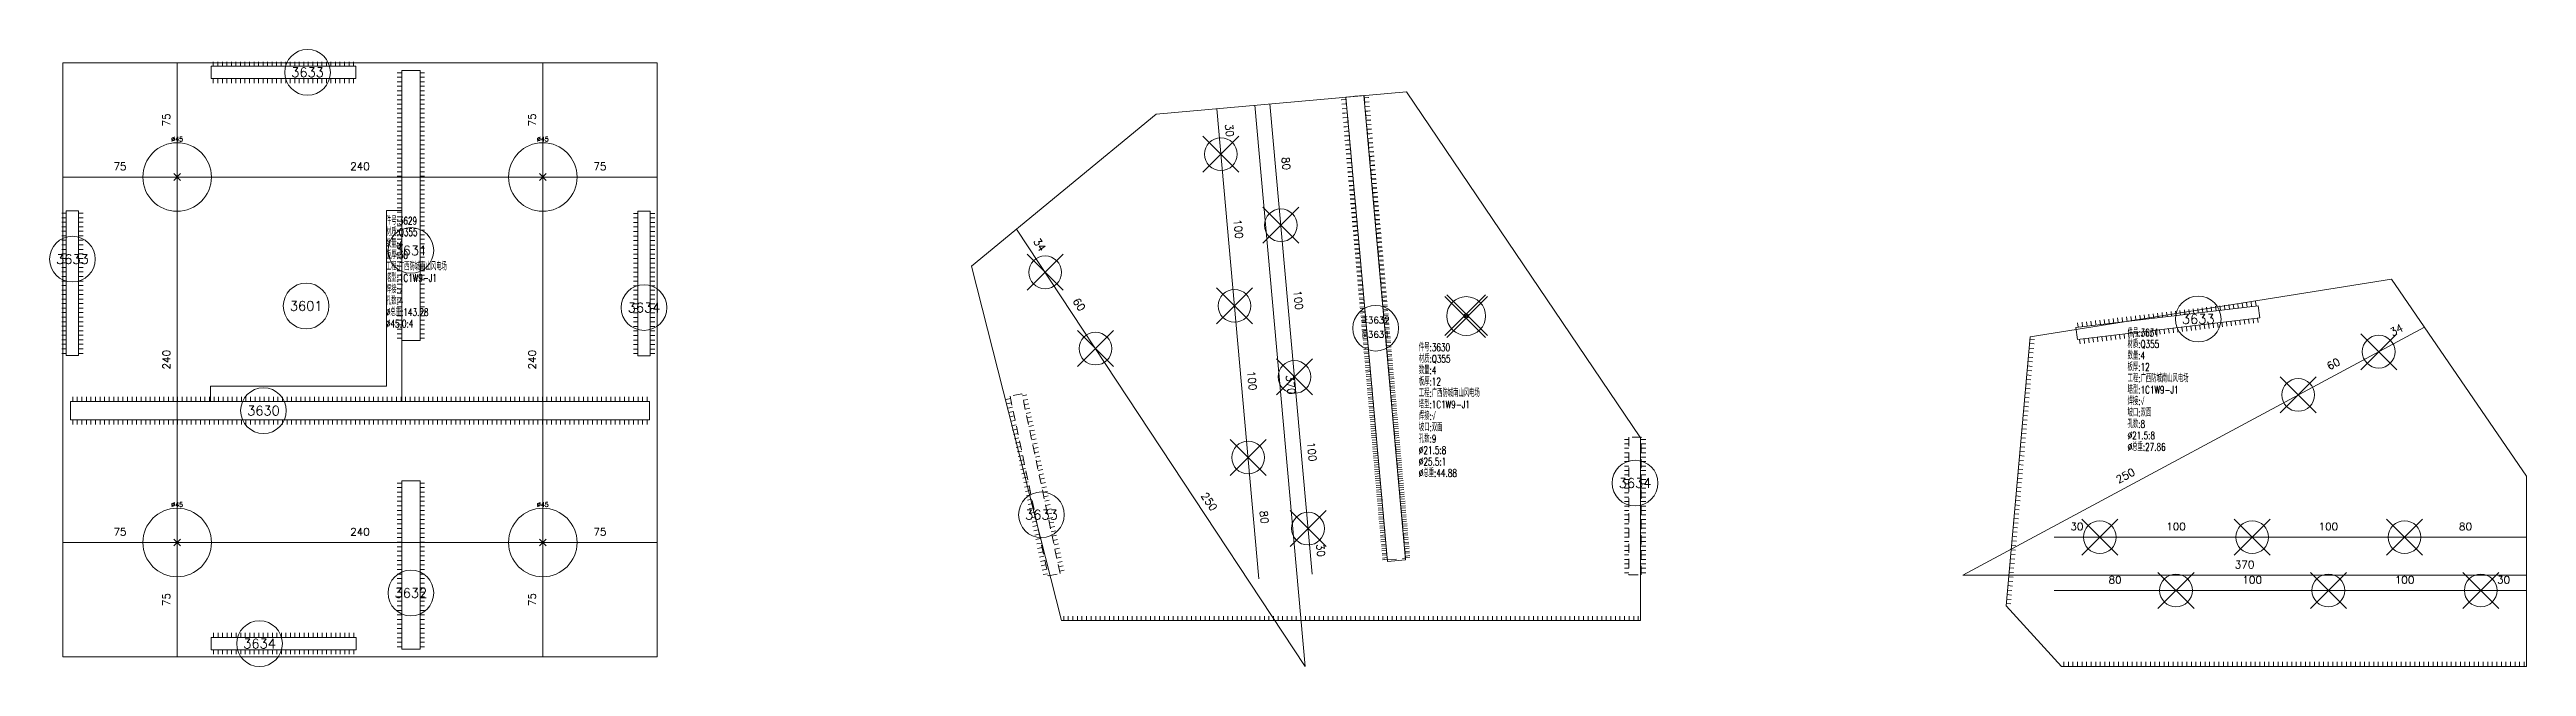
# Model space of a CAD drawing. Extents: x -105 to 10956, y -4548 to 9487.
# Drawn here: x 0 to 1626, y 0 to 405 of the extents above; entities that cross this region are included whole.
import ezdxf
from ezdxf.enums import TextEntityAlignment as Align

# ---------------------------------------------------------------- set-up
doc = ezdxf.new("R2010")
doc.units = 0
doc.header["$MEASUREMENT"] = 0
doc.linetypes.add('长虚线', pattern=[10, 6, -4])
for name, color, linetype, lineweight in [('1', 7, 'CONTINUOUS', 25), ('2', 7, 'CONTINUOUS', 25), ('3', 7, 'CONTINUOUS', 25)]:
    doc.layers.add(name, color=color, linetype=linetype, lineweight=lineweight)
doc.styles.get("Standard").update_dxf_attribs({"font": 'simplex.shx', "width": 0.7, "height": 3, "bigfont": 'gbhzfs.shx'})

msp = doc.modelspace()

# ---------------------------------------------------------------- texts
at = {"layer": '1', "color": 7, "linetype": 'Continuous', "lineweight": 13}
for p in [(83.72944, 343.91189), (323.72944, 343.91189), (83.72944, 103.91189), (323.72944, 103.91189)]:
    msp.add_text('%%c45', height=3, dxfattribs=at).set_placement(p, align=Align.BOTTOM_CENTER)
at = {"layer": '2', "color": 7, "linetype": 'Continuous', "lineweight": 13}
for s, rotation, p in [('75', 90, (80.72944, 358.91189)), ('75', 90, (320.72944, 358.91189)), ('30', 276, (770.37965, 351.61818)), ('80', 276, (807.47187, 329.84283)), ('34', 304, (646.52069, 274.7057)), ('100', 276, (776.18287, 286.87776)), ('100', 276, (815.50712, 240.20224)), ('60', 304, (672.40197, 235.43816)), ('34', 28, (1542.13805, 217.41917)), ('240', 90, (80.72944, 201.41189)), ('240', 90, (320.72944, 201.41189)), ('60', 28, (1500.71661, 195.1471)), ('100', 276, (785.11092, 187.27711)), ('370', 276, (810.45749, 184.52907)), ('100', 276, (824.43516, 140.60159)), ('250', 304, (757.70138, 106.02024)), ('250', 28, (1364.20009, 121.74285)), ('80', 276, (793.14617, 97.63653)), ('30', 276, (830.23839, 75.86116)), ('75', 90, (80.72944, 43.91189)), ('75', 90, (320.72944, 43.91189))]:
    msp.add_text(s, height=5, rotation=rotation, dxfattribs=at).set_placement(p, align=Align.BOTTOM_CENTER)
for s, p in [('75', (46.22944, 324.41189)), ('240', (203.72943, 324.41189)), ('75', (361.22944, 324.41189)), ('75', (46.22944, 84.41189)), ('240', (203.72943, 84.41189)), ('75', (361.22944, 84.41189)), ('30', (1330.52662, 87.90356)), ('100', (1395.52663, 87.90358)), ('100', (1495.52663, 87.90357)), ('80', (1585.52663, 87.90356)), ('370', (1440.52676, 62.90363)), ('80', (1355.52663, 52.90357)), ('100', (1445.52663, 52.90358)), ('100', (1545.52663, 52.90357)), ('30', (1610.52663, 52.90357))]:
    msp.add_text(s, height=5, dxfattribs=at).set_placement(p, align=Align.BOTTOM_CENTER)
at = {"layer": '2', "color": 7, "linetype": 'Continuous', "lineweight": 13, "char_height": 5, "width": 500, "attachment_point": 1, "line_spacing_factor": 0.9}
for s, insert in [('件号:3629\\P材质:Q355\\P数量:4\\P板厚:30\\P工程:广西防城南山风电场\\P塔型:1C1W9-J1\\P焊接:√\\P孔数:4\\P%%c总重:143.28\\P%%c45.0:4', (220.72943, 295.16189)), ('件号:3630\\P材质:Q355\\P数量:4\\P板厚:12\\P工程:广西防城南山风电场\\P塔型:1C1W9-J1\\P焊接:√\\P坡口:双面\\P孔数:9\\P%%c21.5:8\\P%%c25.5:1\\P%%c总重:44.88', (898.62816, 212.03589)), ('件号:3631\\P材质:Q355\\P数量:4\\P板厚:12\\P工程:广西防城南山风电场\\P塔型:1C1W9-J1\\P焊接:√\\P坡口:双面\\P孔数:8\\P%%c21.5:8\\P%%c总重:27.86', (1363.74842, 221.69401))]:
    msp.add_mtext(s, dxfattribs=dict(at, insert=insert))
at = {"layer": '3', "color": 7, "linetype": 'Continuous', "lineweight": 13}
for s, p in [('3633', (169.33333, 390.14132)), ('3633', (15, 267.47465)), ('3631', (237.1497, 273.19625)), ('3601', (168.3991, 236.74222)), ('3634', (390.1497, 235.65829)), ('3633', (1410.12195, 228.15785)), ('3630', (140.3961, 167.99162)), ('3634', (1040.52689, 120.44464)), ('3633', (650.92612, 99.63428)), ('3632', (237.1497, 48.25563)), ('3634', (137.81636, 14.99162))]:
    msp.add_text(s, height=6.25, dxfattribs=at).set_placement(p, align=Align.MIDDLE_CENTER)
msp.add_text('正3632', height=4.166667, dxfattribs=at).set_placement((870.29461, 224.09613), align=Align.BOTTOM_CENTER)
msp.add_text('反3631', height=4.166667, dxfattribs=at).set_placement((870.29461, 220.09613), align=Align.TOP_CENTER)

# ---------------------------------------------------------------- linework, layer by layer
at = {"layer": '1', "color": 7, "linetype": 'Continuous', "lineweight": 18}
for p, q in [((398.72944, 396.41189), (8.72944, 396.41189)), ((8.72944, 396.41189), (8.72944, 6.41189)), ((398.72944, 6.41189), (398.72944, 396.41189)), ((890.55323, 377.4505), (726.21215, 362.71922)), ((1044.10663, 150.12129), (890.55323, 377.4505)), ((726.21215, 362.71922), (605.1497, 262.97235)), ((605.1497, 262.97235), (664.10663, 30.12129)), ((1299.80173, 216.45558), (1536.98661, 254.38802)), ((1536.98661, 254.38802), (1625.52663, 124.90358)), ((1283.97022, 39.84026), (1299.80173, 216.45558)), ((1044.10663, 30.12129), (1044.10663, 150.12129)), ((1625.52663, 124.90358), (1625.52663, 0)), ((1320.399, 0), (1283.97022, 39.84026)), ((664.10663, 30.12129), (1044.10663, 30.12129)), ((8.72944, 6.41189), (398.72944, 6.41189)), ((1625.52663, 0), (1320.399, 0))]:
    msp.add_line(p, q, dxfattribs=at)
at = {"layer": '1', "color": 7, "linetype": 'Continuous', "lineweight": 13}
for p, q in [((756.90583, 324.58524), (780.55583, 348.23524)), ((780.55583, 324.58524), (756.90583, 348.23524)), ((81.47944, 319.16189), (85.97944, 323.66189)), ((85.97944, 319.16189), (81.47944, 323.66189)), ((321.47944, 319.16189), (325.97944, 323.66189)), ((325.97944, 319.16189), (321.47944, 323.66189)), ((796.23008, 277.90973), (819.88008, 301.55973)), ((819.88008, 277.90973), (796.23008, 301.55973)), ((641.56254, 247.01084), (665.21254, 270.66084)), ((665.21254, 247.01084), (641.56254, 270.66084)), ((765.83387, 224.98459), (789.48387, 248.63459)), ((789.48387, 224.98459), (765.83387, 248.63459)), ((915.70655, 217.37129), (942.48155, 244.14629)), ((943.75655, 217.37129), (916.98155, 244.14629)), ((942.48155, 216.09629), (915.70655, 242.87129)), ((916.98155, 216.09629), (943.75655, 242.87129)), ((928.45655, 228.84629), (931.00655, 231.39629)), ((931.00655, 228.84629), (928.45655, 231.39629)), ((674.58167, 196.91357), (698.23167, 220.56357)), ((698.23167, 196.91357), (674.58167, 220.56357)), ((1516.73493, 194.88713), (1540.38493, 218.53713)), ((1540.38493, 194.88713), (1516.73493, 218.53713)), ((805.15812, 178.30908), (828.80812, 201.95908)), ((828.80812, 178.30908), (805.15812, 201.95908)), ((1463.88976, 166.47255), (1487.53976, 190.12255)), ((1487.53976, 166.47255), (1463.88976, 190.12255)), ((774.76192, 125.38395), (798.41192, 149.03395)), ((798.41192, 125.38395), (774.76192, 149.03395)), ((814.08617, 78.70843), (837.73617, 102.35843)), ((837.73617, 78.70843), (814.08617, 102.35843)), ((81.47944, 79.16189), (85.97944, 83.66189)), ((85.97944, 79.16189), (81.47944, 83.66189)), ((321.47944, 79.16189), (325.97944, 83.66189)), ((325.97944, 79.16189), (321.47944, 83.66189)), ((1333.70163, 73.07858), (1357.35163, 96.72858)), ((1357.35163, 73.07858), (1333.70163, 96.72858)), ((1433.70163, 73.07857), (1457.35163, 96.72857)), ((1457.35163, 73.07857), (1433.70163, 96.72857)), ((1533.70163, 73.07857), (1557.35163, 96.72857)), ((1557.35163, 73.07857), (1533.70163, 96.72857)), ((1383.70163, 38.07858), (1407.35163, 61.72858)), ((1407.35163, 38.07858), (1383.70163, 61.72858)), ((1483.70163, 38.07858), (1507.35163, 61.72858)), ((1507.35163, 38.07858), (1483.70163, 61.72858)), ((1583.70163, 38.07857), (1607.35163, 61.72857)), ((1607.35163, 38.07857), (1583.70163, 61.72857))]:
    msp.add_line(p, q, dxfattribs=at)
for centre, radius in [((83.72944, 321.41189), 22.5), ((323.72944, 321.41189), 22.5), ((768.73083, 336.41024), 10.75), ((808.05508, 289.73473), 10.75), ((653.38754, 258.83584), 10.75), ((777.65887, 236.80959), 10.75), ((929.73155, 230.12129), 12.75), ((686.40667, 208.73857), 10.75), ((1528.55993, 206.71213), 10.75), ((816.98312, 190.13408), 10.75), ((1475.71476, 178.29755), 10.75), ((786.58692, 137.20895), 10.75), ((83.72944, 81.41189), 22.5), ((323.72944, 81.41189), 22.5), ((825.91117, 90.53343), 10.75), ((1345.52663, 84.90358), 10.75), ((1445.52663, 84.90357), 10.75), ((1545.52663, 84.90357), 10.75), ((1395.52663, 49.90358), 10.75), ((1495.52663, 49.90358), 10.75), ((1595.52663, 49.90357), 10.75)]:
    msp.add_circle(centre, radius, dxfattribs=at)
at = {"layer": '2', "color": 9, "linetype": 'Continuous', "lineweight": 13}
for p, q in [((83.72944, 6.41189), (83.72944, 396.41189)), ((323.72944, 6.41189), (323.72944, 396.41189)), ((793.72938, 57.52843), (766.05244, 366.29044)), ((823.98636, 0), (790.95259, 368.52245)), ((828.58957, 60.6532), (800.91262, 369.41525)), ((398.72944, 321.41189), (8.72944, 321.41189)), ((823.98636, 0), (634.64411, 287.27365)), ((1255.52689, 59.90363), (1558.55763, 222.8417)), ((398.72944, 81.41189), (8.72944, 81.41189)), ((1315.52661, 84.90354), (1625.52663, 84.90354)), ((1255.52689, 59.90363), (1625.52663, 59.90362)), ((1315.52662, 49.90357), (1625.52663, 49.90357))]:
    msp.add_line(p, q, dxfattribs=at)
at = {"layer": '2', "color": 7, "linetype": 'Continuous', "lineweight": 13}
for p, q in [((1299.40595, 212.04019), (1302.39397, 211.77235)), ((1299.6698, 214.98378), (1302.65782, 214.71594)), ((1298.08665, 197.32225), (1301.07467, 197.05441)), ((1298.35051, 200.26584), (1301.33853, 199.998)), ((1298.61437, 203.20943), (1301.60239, 202.94159)), ((1298.87823, 206.15302), (1301.86625, 205.88518)), ((1299.14209, 209.0966), (1302.13011, 208.82876)), ((1296.5035, 179.66072), (1299.49152, 179.39288)), ((1296.76736, 182.60431), (1299.75538, 182.33647)), ((1297.03122, 185.5479), (1300.01924, 185.28005)), ((1297.29508, 188.49148), (1300.2831, 188.22364)), ((1297.55894, 191.43507), (1300.54695, 191.16723)), ((1297.82279, 194.37866), (1300.81081, 194.11082)), ((1295.18421, 164.94278), (1298.17223, 164.67493)), ((1295.44807, 167.88636), (1298.43609, 167.61852)), ((1295.71192, 170.82995), (1298.69994, 170.56211)), ((1295.97578, 173.77354), (1298.9638, 173.5057)), ((1296.23964, 176.71713), (1299.22766, 176.44929)), ((1293.60106, 147.28124), (1296.58908, 147.0134)), ((1293.86491, 150.22483), (1296.85293, 149.95699)), ((1294.12877, 153.16842), (1297.11679, 152.90058)), ((1294.39263, 156.11201), (1297.38065, 155.84417)), ((1294.65649, 159.0556), (1297.64451, 158.78776)), ((1294.92035, 161.99919), (1297.90837, 161.73135)), ((1292.28176, 132.5633), (1295.26978, 132.29546)), ((1292.54562, 135.50689), (1295.53364, 135.23905)), ((1292.80948, 138.45048), (1295.7975, 138.18264)), ((1293.07334, 141.39407), (1296.06136, 141.12623)), ((1293.3372, 144.33766), (1296.32522, 144.06981)), ((1290.69861, 114.90177), (1293.68663, 114.63393)), ((1290.96247, 117.84536), (1293.95049, 117.57752)), ((1291.22633, 120.78895), (1294.21435, 120.52111)), ((1291.49019, 123.73254), (1294.47821, 123.46469)), ((1291.75405, 126.67612), (1294.74206, 126.40828)), ((1292.0179, 129.61971), (1295.00592, 129.35187)), ((1289.37932, 100.18383), (1292.36734, 99.91599)), ((1289.64318, 103.12742), (1292.6312, 102.85957)), ((1289.90703, 106.071), (1292.89505, 105.80316)), ((1290.17089, 109.01459), (1293.15891, 108.74675)), ((1290.43475, 111.95818), (1293.42277, 111.69034)), ((1287.79617, 82.5223), (1290.78419, 82.25445)), ((1288.06002, 85.46588), (1291.04804, 85.19804)), ((1288.32388, 88.40947), (1291.3119, 88.14163)), ((1288.58774, 91.35306), (1291.57576, 91.08522)), ((1288.8516, 94.29665), (1291.83962, 94.02881)), ((1289.11546, 97.24024), (1292.10348, 96.9724)), ((1286.47687, 67.80435), (1289.46489, 67.53651)), ((1286.74073, 70.74794), (1289.72875, 70.4801)), ((1287.00459, 73.69153), (1289.99261, 73.42369)), ((1287.26845, 76.63512), (1290.25647, 76.36728)), ((1287.53231, 79.57871), (1290.52033, 79.31087)), ((1284.89372, 50.14282), (1287.88174, 49.87498)), ((1285.15758, 53.08641), (1288.1456, 52.81857)), ((1285.42144, 56.03), (1288.40946, 55.76216)), ((1285.6853, 58.97359), (1288.67332, 58.70575)), ((1285.94916, 61.91718), (1288.93717, 61.64933)), ((1286.21301, 64.86076), (1289.20103, 64.59292)), ((665.60269, 30.12129), (665.60269, 33.12129)), ((668.59482, 30.12129), (668.59482, 33.12129)), ((671.58694, 30.12129), (671.58694, 33.12129)), ((674.57907, 30.12129), (674.57907, 33.12129)), ((677.5712, 30.12129), (677.5712, 33.12129)), ((680.56332, 30.12129), (680.56332, 33.12129)), ((683.55545, 30.12129), (683.55545, 33.12129)), ((686.54757, 30.12129), (686.54757, 33.12129)), ((689.5397, 30.12129), (689.5397, 33.12129)), ((692.53182, 30.12129), (692.53182, 33.12129)), ((695.52395, 30.12129), (695.52395, 33.12129)), ((698.51608, 30.12129), (698.51608, 33.12129)), ((701.5082, 30.12129), (701.5082, 33.12129)), ((704.50033, 30.12129), (704.50033, 33.12129)), ((707.49245, 30.12129), (707.49245, 33.12129)), ((710.48458, 30.12129), (710.48458, 33.12129)), ((713.47671, 30.12129), (713.47671, 33.12129)), ((716.46883, 30.12129), (716.46883, 33.12129)), ((719.46096, 30.12129), (719.46096, 33.12129)), ((722.45308, 30.12129), (722.45308, 33.12129)), ((725.44521, 30.12129), (725.44521, 33.12129)), ((728.43734, 30.12129), (728.43734, 33.12129)), ((731.42946, 30.12129), (731.42946, 33.12129)), ((734.42159, 30.12129), (734.42159, 33.12129)), ((737.41371, 30.12129), (737.41371, 33.12129)), ((740.40584, 30.12129), (740.40584, 33.12129)), ((743.39797, 30.12129), (743.39797, 33.12129)), ((746.39009, 30.12129), (746.39009, 33.12129)), ((749.38222, 30.12129), (749.38222, 33.12129)), ((752.37434, 30.12129), (752.37434, 33.12129)), ((755.36647, 30.12129), (755.36647, 33.12129)), ((758.3586, 30.12129), (758.3586, 33.12129)), ((761.35072, 30.12129), (761.35072, 33.12129)), ((764.34285, 30.12129), (764.34285, 33.12129)), ((767.33497, 30.12129), (767.33497, 33.12129)), ((770.3271, 30.12129), (770.3271, 33.12129)), ((773.31923, 30.12129), (773.31923, 33.12129)), ((776.31135, 30.12129), (776.31135, 33.12129)), ((779.30348, 30.12129), (779.30348, 33.12129)), ((782.2956, 30.12129), (782.2956, 33.12129)), ((785.28773, 30.12129), (785.28773, 33.12129)), ((788.27986, 30.12129), (788.27986, 33.12129)), ((791.27198, 30.12129), (791.27198, 33.12129)), ((794.26411, 30.12129), (794.26411, 33.12129)), ((797.25623, 30.12129), (797.25623, 33.12129)), ((800.24836, 30.12129), (800.24836, 33.12129)), ((803.24049, 30.12129), (803.24049, 33.12129)), ((806.23261, 30.12129), (806.23261, 33.12129)), ((809.22474, 30.12129), (809.22474, 33.12129)), ((812.21686, 30.12129), (812.21686, 33.12129)), ((815.20899, 30.12129), (815.20899, 33.12129)), ((818.20112, 30.12129), (818.20112, 33.12129)), ((821.19324, 30.12129), (821.19324, 33.12129)), ((824.18537, 30.12129), (824.18537, 33.12129)), ((827.17749, 30.12129), (827.17749, 33.12129)), ((830.16962, 30.12129), (830.16962, 33.12129)), ((833.16175, 30.12129), (833.16175, 33.12129)), ((836.15387, 30.12129), (836.15387, 33.12129)), ((839.146, 30.12129), (839.146, 33.12129)), ((842.13812, 30.12129), (842.13812, 33.12129)), ((845.13025, 30.12129), (845.13025, 33.12129)), ((848.12238, 30.12129), (848.12238, 33.12129)), ((851.1145, 30.12129), (851.1145, 33.12129)), ((854.10663, 30.12129), (854.10663, 33.12129)), ((857.09875, 30.12129), (857.09875, 33.12129)), ((860.09088, 30.12129), (860.09088, 33.12129)), ((863.08301, 30.12129), (863.08301, 33.12129)), ((866.07513, 30.12129), (866.07513, 33.12129)), ((869.06726, 30.12129), (869.06726, 33.12129)), ((872.05938, 30.12129), (872.05938, 33.12129)), ((875.05151, 30.12129), (875.05151, 33.12129)), ((878.04364, 30.12129), (878.04364, 33.12129)), ((881.03576, 30.12129), (881.03576, 33.12129)), ((884.02789, 30.12129), (884.02789, 33.12129)), ((887.02001, 30.12129), (887.02001, 33.12129)), ((890.01214, 30.12129), (890.01214, 33.12129)), ((893.00427, 30.12129), (893.00427, 33.12129)), ((895.99639, 30.12129), (895.99639, 33.12129)), ((898.98852, 30.12129), (898.98852, 33.12129)), ((901.98064, 30.12129), (901.98064, 33.12129)), ((904.97277, 30.12129), (904.97277, 33.12129)), ((907.9649, 30.12129), (907.9649, 33.12129)), ((910.95702, 30.12129), (910.95702, 33.12129)), ((913.94915, 30.12129), (913.94915, 33.12129)), ((916.94127, 30.12129), (916.94127, 33.12129)), ((919.9334, 30.12129), (919.9334, 33.12129)), ((922.92553, 30.12129), (922.92553, 33.12129)), ((925.91765, 30.12129), (925.91765, 33.12129)), ((928.90978, 30.12129), (928.90978, 33.12129)), ((931.9019, 30.12129), (931.9019, 33.12129)), ((934.89403, 30.12129), (934.89403, 33.12129)), ((937.88616, 30.12129), (937.88616, 33.12129)), ((940.87828, 30.12129), (940.87828, 33.12129)), ((943.87041, 30.12129), (943.87041, 33.12129)), ((946.86253, 30.12129), (946.86253, 33.12129)), ((949.85466, 30.12129), (949.85466, 33.12129)), ((952.84679, 30.12129), (952.84679, 33.12129)), ((955.83891, 30.12129), (955.83891, 33.12129)), ((958.83104, 30.12129), (958.83104, 33.12129)), ((961.82316, 30.12129), (961.82316, 33.12129)), ((964.81529, 30.12129), (964.81529, 33.12129)), ((967.80742, 30.12129), (967.80742, 33.12129)), ((970.79954, 30.12129), (970.79954, 33.12129)), ((973.79167, 30.12129), (973.79167, 33.12129)), ((976.78379, 30.12129), (976.78379, 33.12129)), ((979.77592, 30.12129), (979.77592, 33.12129)), ((982.76805, 30.12129), (982.76805, 33.12129)), ((985.76017, 30.12129), (985.76017, 33.12129)), ((988.7523, 30.12129), (988.7523, 33.12129)), ((991.74442, 30.12129), (991.74442, 33.12129)), ((994.73655, 30.12129), (994.73655, 33.12129)), ((997.72868, 30.12129), (997.72868, 33.12129)), ((1000.7208, 30.12129), (1000.7208, 33.12129)), ((1003.71293, 30.12129), (1003.71293, 33.12129)), ((1006.70505, 30.12129), (1006.70505, 33.12129)), ((1009.69718, 30.12129), (1009.69718, 33.12129)), ((1012.6893, 30.12129), (1012.6893, 33.12129)), ((1015.68143, 30.12129), (1015.68143, 33.12129)), ((1018.67356, 30.12129), (1018.67356, 33.12129)), ((1021.66568, 30.12129), (1021.66568, 33.12129)), ((1024.65781, 30.12129), (1024.65781, 33.12129)), ((1027.64993, 30.12129), (1027.64993, 33.12129)), ((1030.64206, 30.12129), (1030.64206, 33.12129)), ((1033.63419, 30.12129), (1033.63419, 33.12129)), ((1036.62631, 30.12129), (1036.62631, 33.12129)), ((1039.61844, 30.12129), (1039.61844, 33.12129)), ((1042.61056, 30.12129), (1042.61056, 33.12129)), ((1284.10214, 41.31206), (1287.09016, 41.04421)), ((1284.366, 44.25564), (1287.35402, 43.9878)), ((1284.62986, 47.19923), (1287.61788, 46.93139)), ((1321.89472, 0), (1321.89472, 3)), ((1324.88617, 0), (1324.88617, 3)), ((1327.87762, 0), (1327.87762, 3)), ((1330.86906, 0), (1330.86906, 3)), ((1333.86051, 0), (1333.86051, 3)), ((1336.85196, 0), (1336.85196, 3)), ((1339.84341, 0), (1339.84341, 3)), ((1342.83485, 0), (1342.83485, 3)), ((1345.8263, 0), (1345.8263, 3)), ((1348.81775, 0), (1348.81775, 3)), ((1351.8092, 0), (1351.8092, 3)), ((1354.80064, 0), (1354.80064, 3)), ((1357.79209, 0), (1357.79209, 3)), ((1360.78354, 0), (1360.78354, 3)), ((1363.77498, 0), (1363.77498, 3)), ((1366.76643, 0), (1366.76643, 3)), ((1369.75788, 0), (1369.75788, 3)), ((1372.74933, 0), (1372.74933, 3)), ((1375.74077, 0), (1375.74077, 3)), ((1378.73222, 0), (1378.73222, 3)), ((1381.72367, 0), (1381.72367, 3)), ((1384.71512, 0), (1384.71512, 3)), ((1387.70656, 0), (1387.70656, 3)), ((1390.69801, 0), (1390.69801, 3)), ((1393.68946, 0), (1393.68946, 3)), ((1396.68091, 0), (1396.68091, 3)), ((1399.67235, 0), (1399.67235, 3)), ((1402.6638, 0), (1402.6638, 3)), ((1405.65525, 0), (1405.65525, 3)), ((1408.6467, 0), (1408.6467, 3)), ((1411.63814, 0), (1411.63814, 3)), ((1414.62959, 0), (1414.62959, 3)), ((1417.62104, 0), (1417.62104, 3)), ((1420.61249, 0), (1420.61249, 3)), ((1423.60393, 0), (1423.60393, 3)), ((1426.59538, 0), (1426.59538, 3)), ((1429.58683, 0), (1429.58683, 3)), ((1432.57828, 0), (1432.57828, 3)), ((1435.56972, 0), (1435.56972, 3)), ((1438.56117, 0), (1438.56117, 3)), ((1441.55262, 0), (1441.55262, 3)), ((1444.54406, 0), (1444.54406, 3)), ((1447.53551, 0), (1447.53551, 3)), ((1450.52696, 0), (1450.52696, 3)), ((1453.51841, 0), (1453.51841, 3)), ((1456.50985, 0), (1456.50985, 3)), ((1459.5013, 0), (1459.5013, 3)), ((1462.49275, 0), (1462.49275, 3)), ((1465.4842, 0), (1465.4842, 3)), ((1468.47564, 0), (1468.47564, 3)), ((1471.46709, 0), (1471.46709, 3)), ((1474.45854, 0), (1474.45854, 3)), ((1477.44999, 0), (1477.44999, 3)), ((1480.44143, 0), (1480.44143, 3)), ((1483.43288, 0), (1483.43288, 3)), ((1486.42433, 0), (1486.42433, 3)), ((1489.41578, 0), (1489.41578, 3)), ((1492.40722, 0), (1492.40722, 3)), ((1495.39867, 0), (1495.39867, 3)), ((1498.39012, 0), (1498.39012, 3)), ((1501.38157, 0), (1501.38157, 3)), ((1504.37301, 0), (1504.37301, 3)), ((1507.36446, 0), (1507.36446, 3)), ((1510.35591, 0), (1510.35591, 3)), ((1513.34735, 0), (1513.34735, 3)), ((1516.3388, 0), (1516.3388, 3)), ((1519.33025, 0), (1519.33025, 3)), ((1522.3217, 0), (1522.3217, 3)), ((1525.31314, 0), (1525.31314, 3)), ((1528.30459, 0), (1528.30459, 3)), ((1531.29604, 0), (1531.29604, 3)), ((1534.28749, 0), (1534.28749, 3)), ((1537.27893, 0), (1537.27893, 3)), ((1540.27038, 0), (1540.27038, 3)), ((1543.26183, 0), (1543.26183, 3)), ((1546.25328, 0), (1546.25328, 3)), ((1549.24472, 0), (1549.24472, 3)), ((1552.23617, 0), (1552.23617, 3)), ((1555.22762, 0), (1555.22762, 3)), ((1558.21907, 0), (1558.21907, 3)), ((1561.21051, 0), (1561.21051, 3)), ((1564.20196, 0), (1564.20196, 3)), ((1567.19341, 0), (1567.19341, 3)), ((1570.18486, 0), (1570.18486, 3)), ((1573.1763, 0), (1573.1763, 3)), ((1576.16775, 0), (1576.16775, 3)), ((1579.1592, 0), (1579.1592, 3)), ((1582.15064, 0), (1582.15064, 3)), ((1585.14209, 0), (1585.14209, 3)), ((1588.13354, 0), (1588.13354, 3)), ((1591.12499, 0), (1591.12499, 3)), ((1594.11643, 0), (1594.11643, 3)), ((1597.10788, 0), (1597.10788, 3)), ((1600.09933, 0), (1600.09933, 3)), ((1603.09078, 0), (1603.09078, 3)), ((1606.08222, 0), (1606.08222, 3)), ((1609.07367, 0), (1609.07367, 3)), ((1612.06512, 0), (1612.06512, 3)), ((1615.05657, 0), (1615.05657, 3)), ((1618.04801, 0), (1618.04801, 3)), ((1621.03946, 0), (1621.03946, 3)), ((1624.03091, 0), (1624.03091, 3))]:
    msp.add_line(p, q, dxfattribs=at)
at = {"layer": '3', "color": 7, "linetype": 'Continuous', "lineweight": 13}
for p, q in [((107.48438, 394.14132), (107.48438, 397.14132)), ((110.45312, 394.14132), (110.45312, 397.14132)), ((113.42188, 394.14132), (113.42188, 397.14132)), ((116.39062, 394.14132), (116.39062, 397.14132)), ((119.35938, 394.14132), (119.35938, 397.14132)), ((122.32812, 394.14132), (122.32812, 397.14132)), ((125.29688, 394.14132), (125.29688, 397.14132)), ((128.26562, 394.14132), (128.26562, 397.14132)), ((131.23438, 394.14132), (131.23438, 397.14132)), ((134.20312, 394.14132), (134.20312, 397.14132)), ((137.17188, 394.14132), (137.17188, 397.14132)), ((140.14062, 394.14132), (140.14062, 397.14132)), ((143.10938, 394.14132), (143.10938, 397.14132)), ((146.07812, 394.14132), (146.07812, 397.14132)), ((149.04688, 394.14132), (149.04688, 397.14132)), ((152.01562, 394.14132), (152.01562, 397.14132)), ((154.98438, 394.14132), (154.98438, 397.14132)), ((157.95312, 394.14132), (157.95312, 397.14132)), ((160.92188, 394.14132), (160.92188, 397.14132)), ((163.89062, 394.14132), (163.89062, 397.14132)), ((166.85938, 394.14132), (166.85938, 397.14132)), ((169.82812, 394.14132), (169.82812, 397.14132)), ((172.79688, 394.14132), (172.79688, 397.14132)), ((175.76562, 394.14132), (175.76562, 397.14132)), ((178.73438, 394.14132), (178.73438, 397.14132)), ((181.70312, 394.14132), (181.70312, 397.14132)), ((184.67188, 394.14132), (184.67188, 397.14132)), ((187.64062, 394.14132), (187.64062, 397.14132)), ((190.60938, 394.14132), (190.60938, 397.14132)), ((193.57812, 394.14132), (193.57812, 397.14132)), ((196.54688, 394.14132), (196.54688, 397.14132)), ((199.51562, 394.14132), (199.51562, 397.14132)), ((107.48438, 386.14132), (107.48438, 383.14132)), ((110.45312, 386.14132), (110.45312, 383.14132)), ((113.42188, 386.14132), (113.42188, 383.14132)), ((116.39062, 386.14132), (116.39062, 383.14132)), ((119.35938, 386.14132), (119.35938, 383.14132)), ((122.32812, 386.14132), (122.32812, 383.14132)), ((125.29688, 386.14132), (125.29688, 383.14132)), ((128.26562, 386.14132), (128.26562, 383.14132)), ((131.23438, 386.14132), (131.23438, 383.14132)), ((134.20312, 386.14132), (134.20312, 383.14132)), ((137.17188, 386.14132), (137.17188, 383.14132)), ((140.14062, 386.14132), (140.14062, 383.14132)), ((143.10938, 386.14132), (143.10938, 383.14132)), ((146.07812, 386.14132), (146.07812, 383.14132)), ((149.04688, 386.14132), (149.04688, 383.14132)), ((152.01562, 386.14132), (152.01562, 383.14132)), ((154.98438, 386.14132), (154.98438, 383.14132)), ((157.95312, 386.14132), (157.95312, 383.14132)), ((160.92188, 386.14132), (160.92188, 383.14132)), ((163.89062, 386.14132), (163.89062, 383.14132)), ((166.85938, 386.14132), (166.85938, 383.14132)), ((169.82812, 386.14132), (169.82812, 383.14132)), ((172.79688, 386.14132), (172.79688, 383.14132)), ((175.76562, 386.14132), (175.76562, 383.14132)), ((178.73438, 386.14132), (178.73438, 383.14132)), ((181.70312, 386.14132), (181.70312, 383.14132)), ((184.67188, 386.14132), (184.67188, 383.14132)), ((187.64062, 386.14132), (187.64062, 383.14132)), ((190.60938, 386.14132), (190.60938, 383.14132)), ((193.57812, 386.14132), (193.57812, 383.14132)), ((196.54688, 386.14132), (196.54688, 383.14132)), ((199.51562, 386.14132), (199.51562, 383.14132)), ((231.1497, 389.93419), (228.1497, 389.93419)), ((231.1497, 386.9788), (228.1497, 386.9788)), ((231.1497, 384.02341), (228.1497, 384.02341)), ((231.1497, 381.06802), (228.1497, 381.06802)), ((231.1497, 378.11263), (228.1497, 378.11263)), ((231.1497, 375.15724), (228.1497, 375.15724)), ((243.1497, 389.93419), (246.1497, 389.93419)), ((243.1497, 386.9788), (246.1497, 386.9788)), ((243.1497, 384.02341), (246.1497, 384.02341)), ((243.1497, 381.06802), (246.1497, 381.06802)), ((243.1497, 378.11263), (246.1497, 378.11263)), ((243.1497, 375.15724), (246.1497, 375.15724)), ((231.1497, 372.20185), (228.1497, 372.20185)), ((231.1497, 369.24645), (228.1497, 369.24645)), ((231.1497, 366.29106), (228.1497, 366.29106)), ((231.1497, 363.33567), (228.1497, 363.33567)), ((231.1497, 360.38028), (228.1497, 360.38028)), ((243.1497, 372.20185), (246.1497, 372.20185)), ((243.1497, 369.24645), (246.1497, 369.24645)), ((243.1497, 366.29106), (246.1497, 366.29106)), ((243.1497, 363.33567), (246.1497, 363.33567)), ((243.1497, 360.38028), (246.1497, 360.38028)), ((850.74964, 372.39014), (847.76162, 372.1223)), ((851.01507, 369.42908), (848.02705, 369.16124)), ((851.28049, 366.46802), (848.29247, 366.20018)), ((851.54592, 363.50696), (848.5579, 363.23912)), ((851.81134, 360.5459), (848.82332, 360.27806)), ((862.70172, 373.46151), (865.68974, 373.72936)), ((862.96714, 370.50045), (865.95516, 370.7683)), ((863.23257, 367.53939), (866.22059, 367.80724)), ((863.49799, 364.57833), (866.48601, 364.84618)), ((863.76342, 361.61727), (866.75144, 361.88512)), ((864.02884, 358.65621), (867.01686, 358.92406)), ((231.1497, 357.42489), (228.1497, 357.42489)), ((231.1497, 354.4695), (228.1497, 354.4695)), ((231.1497, 351.51411), (228.1497, 351.51411)), ((231.1497, 348.55872), (228.1497, 348.55872)), ((231.1497, 345.60333), (228.1497, 345.60333)), ((231.1497, 342.64794), (228.1497, 342.64794)), ((243.1497, 357.42489), (246.1497, 357.42489)), ((243.1497, 354.4695), (246.1497, 354.4695)), ((243.1497, 351.51411), (246.1497, 351.51411)), ((243.1497, 348.55872), (246.1497, 348.55872)), ((243.1497, 345.60333), (246.1497, 345.60333)), ((243.1497, 342.64794), (246.1497, 342.64794)), ((852.07677, 357.58484), (849.08875, 357.317)), ((852.34219, 354.62378), (849.35417, 354.35594)), ((852.60761, 351.66272), (849.6196, 351.39488)), ((852.87304, 348.70166), (849.88502, 348.43382)), ((853.13846, 345.7406), (850.15044, 345.47276)), ((853.40389, 342.77954), (850.41587, 342.5117)), ((864.29427, 355.69516), (867.28229, 355.963)), ((864.55969, 352.7341), (867.54771, 353.00194)), ((864.82512, 349.77304), (867.81314, 350.04088)), ((865.09054, 346.81198), (868.07856, 347.07982)), ((865.35597, 343.85092), (868.34399, 344.11876)), ((231.1497, 339.69255), (228.1497, 339.69255)), ((231.1497, 336.73716), (228.1497, 336.73716)), ((231.1497, 333.78176), (228.1497, 333.78176)), ((231.1497, 330.82637), (228.1497, 330.82637)), ((231.1497, 327.87098), (228.1497, 327.87098)), ((243.1497, 339.69255), (246.1497, 339.69255)), ((243.1497, 336.73716), (246.1497, 336.73716)), ((243.1497, 333.78176), (246.1497, 333.78176)), ((243.1497, 330.82637), (246.1497, 330.82637)), ((243.1497, 327.87098), (246.1497, 327.87098)), ((853.66931, 339.81849), (850.68129, 339.55064)), ((853.93474, 336.85743), (850.94672, 336.58958)), ((854.20016, 333.89637), (851.21214, 333.62852)), ((854.46559, 330.93531), (851.47757, 330.66746)), ((854.73101, 327.97425), (851.74299, 327.7064)), ((865.62139, 340.88986), (868.60941, 341.1577)), ((865.88682, 337.9288), (868.87484, 338.19664)), ((866.15224, 334.96774), (869.14026, 335.23558)), ((866.41767, 332.00668), (869.40568, 332.27452)), ((866.68309, 329.04562), (869.67111, 329.31346)), ((866.94851, 326.08456), (869.93653, 326.3524)), ((231.1497, 324.91559), (228.1497, 324.91559)), ((231.1497, 321.9602), (228.1497, 321.9602)), ((231.1497, 319.00481), (228.1497, 319.00481)), ((231.1497, 316.04942), (228.1497, 316.04942)), ((231.1497, 313.09403), (228.1497, 313.09403)), ((231.1497, 310.13864), (228.1497, 310.13864)), ((243.1497, 324.91559), (246.1497, 324.91559)), ((243.1497, 321.9602), (246.1497, 321.9602)), ((243.1497, 319.00481), (246.1497, 319.00481)), ((243.1497, 316.04942), (246.1497, 316.04942)), ((243.1497, 313.09403), (246.1497, 313.09403)), ((243.1497, 310.13864), (246.1497, 310.13864)), ((854.99644, 325.01319), (852.00842, 324.74534)), ((855.26186, 322.05213), (852.27384, 321.78429)), ((855.52729, 319.09107), (852.53927, 318.82323)), ((855.79271, 316.13001), (852.80469, 315.86217)), ((856.05814, 313.16895), (853.07012, 312.90111)), ((856.32356, 310.20789), (853.33554, 309.94005)), ((867.21394, 323.1235), (870.20196, 323.39134)), ((867.47936, 320.16244), (870.46738, 320.43029)), ((867.74479, 317.20138), (870.73281, 317.46923)), ((868.01021, 314.24032), (870.99823, 314.50817)), ((868.27564, 311.27926), (871.26366, 311.54711)), ((11, 297.65695), (8, 297.65695)), ((11, 294.6882), (8, 294.6882)), ((19, 297.65695), (22, 297.65695)), ((19, 294.6882), (22, 294.6882)), ((231.1497, 307.18325), (228.1497, 307.18325)), ((231.1497, 304.22786), (228.1497, 304.22786)), ((231.1497, 301.27247), (228.1497, 301.27247)), ((231.1497, 298.31707), (228.1497, 298.31707)), ((231.1497, 295.36168), (228.1497, 295.36168)), ((243.1497, 307.18325), (246.1497, 307.18325)), ((243.1497, 304.22786), (246.1497, 304.22786)), ((243.1497, 301.27247), (246.1497, 301.27247)), ((243.1497, 298.31707), (246.1497, 298.31707)), ((243.1497, 295.36168), (246.1497, 295.36168)), ((386.1497, 297.50725), (383.1497, 297.50725)), ((386.1497, 294.5385), (383.1497, 294.5385)), ((394.1497, 297.50725), (397.1497, 297.50725)), ((394.1497, 294.5385), (397.1497, 294.5385)), ((856.58899, 307.24683), (853.60097, 306.97899)), ((856.85441, 304.28577), (853.86639, 304.01793)), ((857.11983, 301.32471), (854.13182, 301.05687)), ((857.38526, 298.36365), (854.39724, 298.09581)), ((857.65068, 295.40259), (854.66266, 295.13475)), ((868.54106, 308.3182), (871.52908, 308.58605)), ((868.80649, 305.35714), (871.79451, 305.62499)), ((869.07191, 302.39609), (872.05993, 302.66393)), ((869.33734, 299.43503), (872.32536, 299.70287)), ((869.60276, 296.47397), (872.59078, 296.74181)), ((869.86819, 293.51291), (872.85621, 293.78075)), ((11, 291.71945), (8, 291.71945)), ((11, 288.7507), (8, 288.7507)), ((11, 285.78195), (8, 285.78195)), ((11, 282.8132), (8, 282.8132)), ((11, 279.84445), (8, 279.84445)), ((11, 276.8757), (8, 276.8757)), ((19, 291.71945), (22, 291.71945)), ((19, 288.7507), (22, 288.7507)), ((19, 285.78195), (22, 285.78195)), ((19, 282.8132), (22, 282.8132)), ((19, 279.84445), (22, 279.84445)), ((19, 276.8757), (22, 276.8757)), ((231.1497, 292.40629), (228.1497, 292.40629)), ((231.1497, 289.4509), (228.1497, 289.4509)), ((231.1497, 286.49551), (228.1497, 286.49551)), ((231.1497, 283.54012), (228.1497, 283.54012)), ((231.1497, 280.58473), (228.1497, 280.58473)), ((231.1497, 277.62934), (228.1497, 277.62934)), ((243.1497, 292.40629), (246.1497, 292.40629)), ((243.1497, 289.4509), (246.1497, 289.4509)), ((243.1497, 286.49551), (246.1497, 286.49551)), ((243.1497, 283.54012), (246.1497, 283.54012)), ((243.1497, 280.58473), (246.1497, 280.58473)), ((243.1497, 277.62934), (246.1497, 277.62934)), ((386.1497, 291.56975), (383.1497, 291.56975)), ((386.1497, 288.601), (383.1497, 288.601)), ((386.1497, 285.63225), (383.1497, 285.63225)), ((386.1497, 282.6635), (383.1497, 282.6635)), ((386.1497, 279.69475), (383.1497, 279.69475)), ((386.1497, 276.726), (383.1497, 276.726)), ((394.1497, 291.56975), (397.1497, 291.56975)), ((394.1497, 288.601), (397.1497, 288.601)), ((394.1497, 285.63225), (397.1497, 285.63225)), ((394.1497, 282.6635), (397.1497, 282.6635)), ((394.1497, 279.69475), (397.1497, 279.69475)), ((394.1497, 276.726), (397.1497, 276.726)), ((857.91611, 292.44153), (854.92809, 292.17369)), ((858.18153, 289.48047), (855.19351, 289.21263)), ((858.44696, 286.51942), (855.45894, 286.25157)), ((858.71238, 283.55836), (855.72436, 283.29051)), ((858.97781, 280.5973), (855.98979, 280.32945)), ((859.24323, 277.63624), (856.25521, 277.36839)), ((870.13361, 290.55185), (873.12163, 290.81969)), ((870.39904, 287.59079), (873.38706, 287.85863)), ((870.66446, 284.62973), (873.65248, 284.89757)), ((870.92989, 281.66867), (873.9179, 281.93651)), ((871.19531, 278.70761), (874.18333, 278.97545)), ((11, 273.90695), (8, 273.90695)), ((11, 270.9382), (8, 270.9382)), ((11, 267.96945), (8, 267.96945)), ((11, 265.0007), (8, 265.0007)), ((11, 262.03195), (8, 262.03195)), ((19, 273.90695), (22, 273.90695)), ((19, 270.9382), (22, 270.9382)), ((19, 267.96945), (22, 267.96945)), ((19, 265.0007), (22, 265.0007)), ((19, 262.03195), (22, 262.03195)), ((231.1497, 274.67395), (228.1497, 274.67395)), ((231.1497, 271.71856), (228.1497, 271.71856)), ((231.1497, 268.76317), (228.1497, 268.76317)), ((231.1497, 265.80777), (228.1497, 265.80777)), ((231.1497, 262.85238), (228.1497, 262.85238)), ((243.1497, 274.67395), (246.1497, 274.67395)), ((243.1497, 271.71856), (246.1497, 271.71856)), ((243.1497, 268.76317), (246.1497, 268.76317)), ((243.1497, 265.80777), (246.1497, 265.80777)), ((243.1497, 262.85238), (246.1497, 262.85238)), ((386.1497, 273.75725), (383.1497, 273.75725)), ((386.1497, 270.7885), (383.1497, 270.7885)), ((386.1497, 267.81975), (383.1497, 267.81975)), ((386.1497, 264.851), (383.1497, 264.851)), ((386.1497, 261.88225), (383.1497, 261.88225)), ((394.1497, 273.75725), (397.1497, 273.75725)), ((394.1497, 270.7885), (397.1497, 270.7885)), ((394.1497, 267.81975), (397.1497, 267.81975)), ((394.1497, 264.851), (397.1497, 264.851)), ((394.1497, 261.88225), (397.1497, 261.88225)), ((859.50866, 274.67518), (856.52064, 274.40733)), ((859.77408, 271.71412), (856.78606, 271.44627)), ((860.03951, 268.75306), (857.05149, 268.48522)), ((860.30493, 265.792), (857.31691, 265.52416)), ((860.57036, 262.83094), (857.58234, 262.5631)), ((871.46073, 275.74655), (874.44875, 276.01439)), ((871.72616, 272.78549), (874.71418, 273.05333)), ((871.99158, 269.82443), (874.9796, 270.09227)), ((872.25701, 266.86337), (875.24503, 267.13121)), ((872.52243, 263.90231), (875.51045, 264.17016)), ((872.78786, 260.94125), (875.77588, 261.2091)), ((11, 259.0632), (8, 259.0632)), ((11, 256.09445), (8, 256.09445)), ((11, 253.1257), (8, 253.1257)), ((11, 250.15695), (8, 250.15695)), ((11, 247.1882), (8, 247.1882)), ((11, 244.21945), (8, 244.21945)), ((19, 259.0632), (22, 259.0632)), ((19, 256.09445), (22, 256.09445)), ((19, 253.1257), (22, 253.1257)), ((19, 250.15695), (22, 250.15695)), ((19, 247.1882), (22, 247.1882)), ((19, 244.21945), (22, 244.21945)), ((231.1497, 259.89699), (228.1497, 259.89699)), ((231.1497, 256.9416), (228.1497, 256.9416)), ((231.1497, 253.98621), (228.1497, 253.98621)), ((231.1497, 251.03082), (228.1497, 251.03082)), ((231.1497, 248.07543), (228.1497, 248.07543)), ((231.1497, 245.12004), (228.1497, 245.12004)), ((243.1497, 259.89699), (246.1497, 259.89699)), ((243.1497, 256.9416), (246.1497, 256.9416)), ((243.1497, 253.98621), (246.1497, 253.98621)), ((243.1497, 251.03082), (246.1497, 251.03082)), ((243.1497, 248.07543), (246.1497, 248.07543)), ((243.1497, 245.12004), (246.1497, 245.12004)), ((386.1497, 258.9135), (383.1497, 258.9135)), ((386.1497, 255.94475), (383.1497, 255.94475)), ((386.1497, 252.976), (383.1497, 252.976)), ((386.1497, 250.00725), (383.1497, 250.00725)), ((386.1497, 247.0385), (383.1497, 247.0385)), ((386.1497, 244.06975), (383.1497, 244.06975)), ((394.1497, 258.9135), (397.1497, 258.9135)), ((394.1497, 255.94475), (397.1497, 255.94475)), ((394.1497, 252.976), (397.1497, 252.976)), ((394.1497, 250.00725), (397.1497, 250.00725)), ((394.1497, 247.0385), (397.1497, 247.0385)), ((394.1497, 244.06975), (397.1497, 244.06975)), ((860.83578, 259.86988), (857.84776, 259.60204)), ((861.1012, 256.90882), (858.11319, 256.64098)), ((861.36663, 253.94776), (858.37861, 253.67992)), ((861.63205, 250.9867), (858.64403, 250.71886)), ((861.89748, 248.02564), (858.90946, 247.7578)), ((862.1629, 245.06458), (859.17488, 244.79674)), ((873.05328, 257.98019), (876.0413, 258.24804)), ((873.31871, 255.01913), (876.30673, 255.28698)), ((873.58413, 252.05807), (876.57215, 252.32592)), ((873.84956, 249.09701), (876.83758, 249.36486)), ((874.11498, 246.13596), (877.103, 246.4038)), ((11, 241.2507), (8, 241.2507)), ((11, 238.28195), (8, 238.28195)), ((11, 235.3132), (8, 235.3132)), ((11, 232.34445), (8, 232.34445)), ((11, 229.3757), (8, 229.3757)), ((19, 241.2507), (22, 241.2507)), ((19, 238.28195), (22, 238.28195)), ((19, 235.3132), (22, 235.3132)), ((19, 232.34445), (22, 232.34445)), ((19, 229.3757), (22, 229.3757)), ((231.1497, 242.16465), (228.1497, 242.16465)), ((231.1497, 239.20926), (228.1497, 239.20926)), ((231.1497, 236.25387), (228.1497, 236.25387)), ((231.1497, 233.29848), (228.1497, 233.29848)), ((231.1497, 230.34308), (228.1497, 230.34308)), ((243.1497, 242.16465), (246.1497, 242.16465)), ((243.1497, 239.20926), (246.1497, 239.20926)), ((243.1497, 236.25387), (246.1497, 236.25387)), ((243.1497, 233.29848), (246.1497, 233.29848)), ((243.1497, 230.34308), (246.1497, 230.34308)), ((386.1497, 241.101), (383.1497, 241.101)), ((386.1497, 238.13225), (383.1497, 238.13225)), ((386.1497, 235.1635), (383.1497, 235.1635)), ((386.1497, 232.19475), (383.1497, 232.19475)), ((386.1497, 229.226), (383.1497, 229.226)), ((394.1497, 241.101), (397.1497, 241.101)), ((394.1497, 238.13225), (397.1497, 238.13225)), ((394.1497, 235.1635), (397.1497, 235.1635)), ((394.1497, 232.19475), (397.1497, 232.19475)), ((394.1497, 229.226), (397.1497, 229.226)), ((862.42833, 242.10352), (859.44031, 241.83568)), ((862.69375, 239.14246), (859.70573, 238.87462)), ((862.95918, 236.1814), (859.97116, 235.91356)), ((863.2246, 233.22034), (860.23658, 232.9525)), ((863.49003, 230.25929), (860.50201, 229.99144)), ((874.38041, 243.1749), (877.36843, 243.44274)), ((874.64583, 240.21384), (877.63385, 240.48168)), ((874.91126, 237.25278), (877.89927, 237.52062)), ((875.17668, 234.29172), (878.1647, 234.55956)), ((875.4421, 231.33066), (878.43012, 231.5985)), ((875.70753, 228.3696), (878.69555, 228.63744)), ((1348.81073, 224.84202), (1348.45391, 227.82073)), ((1351.73083, 225.19182), (1351.37401, 228.17052)), ((1354.65093, 225.54162), (1354.29411, 228.52032)), ((1357.57103, 225.89141), (1357.21422, 228.87012)), ((1360.49113, 226.24121), (1360.13432, 229.21991)), ((1363.41124, 226.59101), (1363.05442, 229.56971)), ((1366.33134, 226.9408), (1365.97452, 229.91951)), ((1369.25144, 227.2906), (1368.89463, 230.2693)), ((1372.17154, 227.6404), (1371.81473, 230.6191)), ((1375.09165, 227.99019), (1374.73483, 230.9689)), ((1378.01175, 228.33999), (1377.65493, 231.3187)), ((1380.93185, 228.68979), (1380.57504, 231.66849)), ((1383.85195, 229.03959), (1383.49514, 232.01829)), ((1386.77206, 229.38938), (1386.41524, 232.36809)), ((1389.69216, 229.73918), (1389.33534, 232.71788)), ((1392.61226, 230.08898), (1392.25545, 233.06768)), ((1395.53236, 230.43877), (1395.17555, 233.41748)), ((1398.45247, 230.78857), (1398.09565, 233.76727)), ((1401.37257, 231.13837), (1401.01575, 234.11707)), ((1404.29267, 231.48816), (1403.93585, 234.46687)), ((1407.21277, 231.83796), (1406.85596, 234.81667)), ((1410.13288, 232.18776), (1409.77606, 235.16646)), ((1413.05298, 232.53755), (1412.69616, 235.51626)), ((1415.97308, 232.88735), (1415.61626, 235.86606)), ((1418.89318, 233.23715), (1418.53637, 236.21585)), ((1421.81329, 233.58695), (1421.45647, 236.56565)), ((1424.73339, 233.93674), (1424.37657, 236.91545)), ((1427.65349, 234.28654), (1427.29667, 237.26524)), ((1430.57359, 234.63634), (1430.21678, 237.61504)), ((1433.49369, 234.98613), (1433.13688, 237.96484)), ((1436.4138, 235.33593), (1436.05698, 238.31463)), ((1439.3339, 235.68573), (1438.97708, 238.66443)), ((1440.28541, 227.74252), (1440.64222, 224.76381)), ((1442.254, 236.03552), (1441.89719, 239.01423)), ((1443.20551, 228.09231), (1443.56233, 225.11361)), ((1445.1741, 236.38532), (1444.81729, 239.36403)), ((1446.12561, 228.44211), (1446.48243, 225.4634)), ((1448.09421, 236.73512), (1447.73739, 239.71382)), ((1449.04572, 228.79191), (1449.40253, 225.8132)), ((11, 226.40695), (8, 226.40695)), ((11, 223.4382), (8, 223.4382)), ((11, 220.46945), (8, 220.46945)), ((11, 217.5007), (8, 217.5007)), ((11, 214.53195), (8, 214.53195)), ((11, 211.5632), (8, 211.5632)), ((19, 226.40695), (22, 226.40695)), ((19, 223.4382), (22, 223.4382)), ((19, 220.46945), (22, 220.46945)), ((19, 217.5007), (22, 217.5007)), ((19, 214.53195), (22, 214.53195)), ((19, 211.5632), (22, 211.5632)), ((231.1497, 227.38769), (228.1497, 227.38769)), ((231.1497, 224.4323), (228.1497, 224.4323)), ((231.1497, 221.47691), (228.1497, 221.47691)), ((231.1497, 218.52152), (228.1497, 218.52152)), ((231.1497, 215.56613), (228.1497, 215.56613)), ((243.1497, 227.38769), (246.1497, 227.38769)), ((243.1497, 224.4323), (246.1497, 224.4323)), ((243.1497, 221.47691), (246.1497, 221.47691)), ((243.1497, 218.52152), (246.1497, 218.52152)), ((243.1497, 215.56613), (246.1497, 215.56613)), ((386.1497, 226.25725), (383.1497, 226.25725)), ((386.1497, 223.2885), (383.1497, 223.2885)), ((386.1497, 220.31975), (383.1497, 220.31975)), ((386.1497, 217.351), (383.1497, 217.351)), ((386.1497, 214.38225), (383.1497, 214.38225)), ((386.1497, 211.4135), (383.1497, 211.4135)), ((394.1497, 226.25725), (397.1497, 226.25725)), ((394.1497, 223.2885), (397.1497, 223.2885)), ((394.1497, 220.31975), (397.1497, 220.31975)), ((394.1497, 217.351), (397.1497, 217.351)), ((394.1497, 214.38225), (397.1497, 214.38225)), ((394.1497, 211.4135), (397.1497, 211.4135)), ((863.75545, 227.29823), (860.76743, 227.03038)), ((864.02088, 224.33717), (861.03286, 224.06932)), ((864.2863, 221.37611), (861.29828, 221.10826)), ((864.55173, 218.41505), (861.56371, 218.1472)), ((864.81715, 215.45399), (861.82913, 215.18614)), ((865.08258, 212.49293), (862.09456, 212.22509)), ((875.97295, 225.40854), (878.96097, 225.67638)), ((876.23838, 222.44748), (879.2264, 222.71532)), ((876.5038, 219.48642), (879.49182, 219.75426)), ((876.76923, 216.52536), (879.75725, 216.7932)), ((877.03465, 213.5643), (880.02267, 213.83214)), ((1331.29011, 222.74324), (1330.93329, 225.72194)), ((1332.24162, 214.80003), (1332.59844, 211.82132)), ((1334.21021, 223.09304), (1333.8534, 226.07174)), ((1335.16172, 215.14982), (1335.51854, 212.17112)), ((1337.13032, 223.44283), (1336.7735, 226.42154)), ((1338.08182, 215.49962), (1338.43864, 212.52092)), ((1340.05042, 223.79263), (1339.6936, 226.77134)), ((1341.00193, 215.84942), (1341.35874, 212.87071)), ((1342.97052, 224.14243), (1342.6137, 227.12113)), ((1343.92203, 216.19922), (1344.27885, 213.22051)), ((1345.89062, 224.49222), (1345.53381, 227.47093)), ((1346.84213, 216.54901), (1347.19895, 213.57031)), ((1349.76223, 216.89881), (1350.11905, 213.9201)), ((1352.68234, 217.24861), (1353.03915, 214.2699)), ((1355.60244, 217.5984), (1355.95926, 214.6197)), ((1358.52254, 217.9482), (1358.87936, 214.9695)), ((1361.44264, 218.298), (1361.79946, 215.31929)), ((1364.36275, 218.64779), (1364.71956, 215.66909)), ((1367.28285, 218.99759), (1367.63966, 216.01889)), ((1370.20295, 219.34739), (1370.55977, 216.36868)), ((1373.12305, 219.69719), (1373.47987, 216.71848)), ((1376.04316, 220.04698), (1376.39997, 217.06828)), ((1378.96326, 220.39678), (1379.32007, 217.41807)), ((1381.88336, 220.74658), (1382.24018, 217.76787)), ((1384.80346, 221.09637), (1385.16028, 218.11767)), ((1387.72357, 221.44617), (1388.08038, 218.46747)), ((1390.64367, 221.79597), (1391.00048, 218.81726)), ((1393.56377, 222.14576), (1393.92059, 219.16706)), ((1396.48387, 222.49556), (1396.84069, 219.51686)), ((1399.40398, 222.84536), (1399.76079, 219.86665)), ((1402.32408, 223.19515), (1402.68089, 220.21645)), ((1405.24418, 223.54495), (1405.601, 220.56625)), ((1408.16428, 223.89475), (1408.5211, 220.91604)), ((1411.08438, 224.24455), (1411.4412, 221.26584)), ((1414.00449, 224.59434), (1414.3613, 221.61564)), ((1416.92459, 224.94414), (1417.28141, 221.96543)), ((1419.84469, 225.29394), (1420.20151, 222.31523)), ((1422.76479, 225.64373), (1423.12161, 222.66503)), ((1425.6849, 225.99353), (1426.04171, 223.01483)), ((1428.605, 226.34333), (1428.96182, 223.36462)), ((1431.5251, 226.69312), (1431.88192, 223.71442)), ((1434.4452, 227.04292), (1434.80202, 224.06422)), ((1437.36531, 227.39272), (1437.72212, 224.41401)), ((11, 208.59445), (8, 208.59445)), ((11, 205.6257), (8, 205.6257)), ((19, 208.59445), (22, 208.59445)), ((19, 205.6257), (22, 205.6257)), ((386.1497, 208.44475), (383.1497, 208.44475)), ((386.1497, 205.476), (383.1497, 205.476)), ((394.1497, 208.44475), (397.1497, 208.44475)), ((394.1497, 205.476), (397.1497, 205.476)), ((865.348, 209.53187), (862.35998, 209.26403)), ((865.61342, 206.57081), (862.62541, 206.30297)), ((865.87885, 203.60975), (862.89083, 203.34191)), ((866.14427, 200.64869), (863.15625, 200.38085)), ((866.4097, 197.68763), (863.42168, 197.41979)), ((877.30008, 210.60324), (880.2881, 210.87109)), ((877.5655, 207.64218), (880.55352, 207.91003)), ((877.83093, 204.68112), (880.81895, 204.94897)), ((878.09635, 201.72006), (881.08437, 201.98791)), ((878.36178, 198.759), (881.3498, 199.02685)), ((878.6272, 195.79794), (881.61522, 196.06579)), ((866.67512, 194.72657), (863.6871, 194.45873)), ((866.94055, 191.76551), (863.95253, 191.49767)), ((867.20597, 188.80445), (864.21795, 188.53661)), ((867.4714, 185.84339), (864.48338, 185.57555)), ((867.73682, 182.88233), (864.7488, 182.61449)), ((868.00225, 179.92127), (865.01423, 179.65343)), ((878.89263, 192.83689), (881.88065, 193.10473)), ((879.15805, 189.87583), (882.14607, 190.14367)), ((879.42348, 186.91477), (882.41149, 187.18261)), ((879.6889, 183.95371), (882.67692, 184.22155)), ((879.95432, 180.99265), (882.94234, 181.26049)), ((15.2255, 173.99162), (15.2255, 176.99162)), ((18.21762, 173.99162), (18.21762, 176.99162)), ((21.20975, 173.99162), (21.20975, 176.99162)), ((24.20188, 173.99162), (24.20188, 176.99162)), ((27.194, 173.99162), (27.194, 176.99162)), ((30.18613, 173.99162), (30.18613, 176.99162)), ((33.17825, 173.99162), (33.17825, 176.99162)), ((36.17038, 173.99162), (36.17038, 176.99162)), ((39.16251, 173.99162), (39.16251, 176.99162)), ((42.15463, 173.99162), (42.15463, 176.99162)), ((45.14676, 173.99162), (45.14676, 176.99162)), ((48.13888, 173.99162), (48.13888, 176.99162)), ((51.13101, 173.99162), (51.13101, 176.99162)), ((54.12314, 173.99162), (54.12314, 176.99162)), ((57.11526, 173.99162), (57.11526, 176.99162)), ((60.10739, 173.99162), (60.10739, 176.99162)), ((63.09951, 173.99162), (63.09951, 176.99162)), ((66.09164, 173.99162), (66.09164, 176.99162)), ((69.08377, 173.99162), (69.08377, 176.99162)), ((72.07589, 173.99162), (72.07589, 176.99162)), ((75.06802, 173.99162), (75.06802, 176.99162)), ((78.06014, 173.99162), (78.06014, 176.99162)), ((81.05227, 173.99162), (81.05227, 176.99162)), ((84.0444, 173.99162), (84.0444, 176.99162)), ((87.03652, 173.99162), (87.03652, 176.99162)), ((90.02865, 173.99162), (90.02865, 176.99162)), ((93.02077, 173.99162), (93.02077, 176.99162)), ((96.0129, 173.99162), (96.0129, 176.99162)), ((99.00503, 173.99162), (99.00503, 176.99162)), ((101.99715, 173.99162), (101.99715, 176.99162)), ((104.98928, 173.99162), (104.98928, 176.99162)), ((107.9814, 173.99162), (107.9814, 176.99162)), ((110.97353, 173.99162), (110.97353, 176.99162)), ((113.96566, 173.99162), (113.96566, 176.99162)), ((116.95778, 173.99162), (116.95778, 176.99162)), ((119.94991, 173.99162), (119.94991, 176.99162)), ((122.94203, 173.99162), (122.94203, 176.99162)), ((125.93416, 173.99162), (125.93416, 176.99162)), ((128.92629, 173.99162), (128.92629, 176.99162)), ((131.91841, 173.99162), (131.91841, 176.99162)), ((134.91054, 173.99162), (134.91054, 176.99162)), ((137.90266, 173.99162), (137.90266, 176.99162)), ((140.89479, 173.99162), (140.89479, 176.99162)), ((143.88692, 173.99162), (143.88692, 176.99162)), ((146.87904, 173.99162), (146.87904, 176.99162)), ((149.87117, 173.99162), (149.87117, 176.99162)), ((152.86329, 173.99162), (152.86329, 176.99162)), ((155.85542, 173.99162), (155.85542, 176.99162)), ((158.84755, 173.99162), (158.84755, 176.99162)), ((161.83967, 173.99162), (161.83967, 176.99162)), ((164.8318, 173.99162), (164.8318, 176.99162)), ((167.82392, 173.99162), (167.82392, 176.99162)), ((170.81605, 173.99162), (170.81605, 176.99162)), ((173.80818, 173.99162), (173.80818, 176.99162)), ((176.8003, 173.99162), (176.8003, 176.99162)), ((179.79243, 173.99162), (179.79243, 176.99162)), ((182.78455, 173.99162), (182.78455, 176.99162)), ((185.77668, 173.99162), (185.77668, 176.99162)), ((188.76881, 173.99162), (188.76881, 176.99162)), ((191.76093, 173.99162), (191.76093, 176.99162)), ((194.75306, 173.99162), (194.75306, 176.99162)), ((197.74518, 173.99162), (197.74518, 176.99162)), ((200.73731, 173.99162), (200.73731, 176.99162)), ((203.72943, 173.99162), (203.72943, 176.99162)), ((206.72156, 173.99162), (206.72156, 176.99162)), ((209.71369, 173.99162), (209.71369, 176.99162)), ((212.70581, 173.99162), (212.70581, 176.99162)), ((215.69794, 173.99162), (215.69794, 176.99162)), ((218.69006, 173.99162), (218.69006, 176.99162)), ((221.68219, 173.99162), (221.68219, 176.99162)), ((224.67432, 173.99162), (224.67432, 176.99162)), ((227.66644, 173.99162), (227.66644, 176.99162)), ((230.65857, 173.99162), (230.65857, 176.99162)), ((233.65069, 173.99162), (233.65069, 176.99162)), ((236.64282, 173.99162), (236.64282, 176.99162)), ((239.63495, 173.99162), (239.63495, 176.99162)), ((242.62707, 173.99162), (242.62707, 176.99162)), ((245.6192, 173.99162), (245.6192, 176.99162)), ((248.61132, 173.99162), (248.61132, 176.99162)), ((251.60345, 173.99162), (251.60345, 176.99162)), ((254.59558, 173.99162), (254.59558, 176.99162)), ((257.5877, 173.99162), (257.5877, 176.99162)), ((260.57983, 173.99162), (260.57983, 176.99162)), ((263.57195, 173.99162), (263.57195, 176.99162)), ((266.56408, 173.99162), (266.56408, 176.99162)), ((269.55621, 173.99162), (269.55621, 176.99162)), ((272.54833, 173.99162), (272.54833, 176.99162)), ((275.54046, 173.99162), (275.54046, 176.99162)), ((278.53258, 173.99162), (278.53258, 176.99162)), ((281.52471, 173.99162), (281.52471, 176.99162)), ((284.51684, 173.99162), (284.51684, 176.99162)), ((287.50896, 173.99162), (287.50896, 176.99162)), ((290.50109, 173.99162), (290.50109, 176.99162)), ((293.49321, 173.99162), (293.49321, 176.99162)), ((296.48534, 173.99162), (296.48534, 176.99162)), ((299.47747, 173.99162), (299.47747, 176.99162)), ((302.46959, 173.99162), (302.46959, 176.99162)), ((305.46172, 173.99162), (305.46172, 176.99162)), ((308.45384, 173.99162), (308.45384, 176.99162)), ((311.44597, 173.99162), (311.44597, 176.99162)), ((314.4381, 173.99162), (314.4381, 176.99162)), ((317.43022, 173.99162), (317.43022, 176.99162)), ((320.42235, 173.99162), (320.42235, 176.99162)), ((323.41447, 173.99162), (323.41447, 176.99162)), ((326.4066, 173.99162), (326.4066, 176.99162)), ((329.39873, 173.99162), (329.39873, 176.99162)), ((332.39085, 173.99162), (332.39085, 176.99162)), ((335.38298, 173.99162), (335.38298, 176.99162)), ((338.3751, 173.99162), (338.3751, 176.99162)), ((341.36723, 173.99162), (341.36723, 176.99162)), ((344.35936, 173.99162), (344.35936, 176.99162)), ((347.35148, 173.99162), (347.35148, 176.99162)), ((350.34361, 173.99162), (350.34361, 176.99162)), ((353.33573, 173.99162), (353.33573, 176.99162)), ((356.32786, 173.99162), (356.32786, 176.99162)), ((359.31999, 173.99162), (359.31999, 176.99162)), ((362.31211, 173.99162), (362.31211, 176.99162)), ((365.30424, 173.99162), (365.30424, 176.99162)), ((368.29636, 173.99162), (368.29636, 176.99162)), ((371.28849, 173.99162), (371.28849, 176.99162)), ((374.28062, 173.99162), (374.28062, 176.99162)), ((377.27274, 173.99162), (377.27274, 176.99162)), ((380.26487, 173.99162), (380.26487, 176.99162)), ((383.25699, 173.99162), (383.25699, 176.99162)), ((386.24912, 173.99162), (386.24912, 176.99162)), ((389.24125, 173.99162), (389.24125, 176.99162)), ((392.23337, 173.99162), (392.23337, 176.99162)), ((868.26767, 176.96022), (865.27965, 176.69237)), ((868.5331, 173.99916), (865.54508, 173.73131)), ((868.79852, 171.0381), (865.8105, 170.77025)), ((869.06395, 168.07704), (866.07593, 167.80919)), ((869.32937, 165.11598), (866.34135, 164.84813)), ((880.21975, 178.03159), (883.20777, 178.29943)), ((880.48517, 175.07053), (883.47319, 175.33837)), ((880.7506, 172.10947), (883.73862, 172.37731)), ((881.01602, 169.14841), (884.00404, 169.41625)), ((881.28145, 166.18735), (884.26947, 166.45519)), ((881.54687, 163.22629), (884.53489, 163.49413)), ((15.2255, 161.99162), (15.2255, 158.99162)), ((18.21762, 161.99162), (18.21762, 158.99162)), ((21.20975, 161.99162), (21.20975, 158.99162)), ((24.20188, 161.99162), (24.20188, 158.99162)), ((27.194, 161.99162), (27.194, 158.99162)), ((30.18613, 161.99162), (30.18613, 158.99162)), ((33.17825, 161.99162), (33.17825, 158.99162)), ((36.17038, 161.99162), (36.17038, 158.99162)), ((39.16251, 161.99162), (39.16251, 158.99162)), ((42.15463, 161.99162), (42.15463, 158.99162)), ((45.14676, 161.99162), (45.14676, 158.99162)), ((48.13888, 161.99162), (48.13888, 158.99162)), ((51.13101, 161.99162), (51.13101, 158.99162)), ((54.12314, 161.99162), (54.12314, 158.99162)), ((57.11526, 161.99162), (57.11526, 158.99162)), ((60.10739, 161.99162), (60.10739, 158.99162)), ((63.09951, 161.99162), (63.09951, 158.99162)), ((66.09164, 161.99162), (66.09164, 158.99162)), ((69.08377, 161.99162), (69.08377, 158.99162)), ((72.07589, 161.99162), (72.07589, 158.99162)), ((75.06802, 161.99162), (75.06802, 158.99162)), ((78.06014, 161.99162), (78.06014, 158.99162)), ((81.05227, 161.99162), (81.05227, 158.99162)), ((84.0444, 161.99162), (84.0444, 158.99162)), ((87.03652, 161.99162), (87.03652, 158.99162)), ((90.02865, 161.99162), (90.02865, 158.99162)), ((93.02077, 161.99162), (93.02077, 158.99162)), ((96.0129, 161.99162), (96.0129, 158.99162)), ((99.00503, 161.99162), (99.00503, 158.99162)), ((101.99715, 161.99162), (101.99715, 158.99162)), ((104.98928, 161.99162), (104.98928, 158.99162)), ((107.9814, 161.99162), (107.9814, 158.99162)), ((110.97353, 161.99162), (110.97353, 158.99162)), ((113.96566, 161.99162), (113.96566, 158.99162)), ((116.95778, 161.99162), (116.95778, 158.99162)), ((119.94991, 161.99162), (119.94991, 158.99162)), ((122.94203, 161.99162), (122.94203, 158.99162)), ((125.93416, 161.99162), (125.93416, 158.99162)), ((128.92629, 161.99162), (128.92629, 158.99162)), ((131.91841, 161.99162), (131.91841, 158.99162)), ((134.91054, 161.99162), (134.91054, 158.99162)), ((137.90266, 161.99162), (137.90266, 158.99162)), ((140.89479, 161.99162), (140.89479, 158.99162)), ((143.88692, 161.99162), (143.88692, 158.99162)), ((146.87904, 161.99162), (146.87904, 158.99162)), ((149.87117, 161.99162), (149.87117, 158.99162)), ((152.86329, 161.99162), (152.86329, 158.99162)), ((155.85542, 161.99162), (155.85542, 158.99162)), ((158.84755, 161.99162), (158.84755, 158.99162)), ((161.83967, 161.99162), (161.83967, 158.99162)), ((164.8318, 161.99162), (164.8318, 158.99162)), ((167.82392, 161.99162), (167.82392, 158.99162)), ((170.81605, 161.99162), (170.81605, 158.99162)), ((173.80818, 161.99162), (173.80818, 158.99162)), ((176.8003, 161.99162), (176.8003, 158.99162)), ((179.79243, 161.99162), (179.79243, 158.99162)), ((182.78455, 161.99162), (182.78455, 158.99162)), ((185.77668, 161.99162), (185.77668, 158.99162)), ((188.76881, 161.99162), (188.76881, 158.99162)), ((191.76093, 161.99162), (191.76093, 158.99162)), ((194.75306, 161.99162), (194.75306, 158.99162)), ((197.74518, 161.99162), (197.74518, 158.99162)), ((200.73731, 161.99162), (200.73731, 158.99162)), ((203.72943, 161.99162), (203.72943, 158.99162)), ((206.72156, 161.99162), (206.72156, 158.99162)), ((209.71369, 161.99162), (209.71369, 158.99162)), ((212.70581, 161.99162), (212.70581, 158.99162)), ((215.69794, 161.99162), (215.69794, 158.99162)), ((218.69006, 161.99162), (218.69006, 158.99162)), ((221.68219, 161.99162), (221.68219, 158.99162)), ((224.67432, 161.99162), (224.67432, 158.99162)), ((227.66644, 161.99162), (227.66644, 158.99162)), ((230.65857, 161.99162), (230.65857, 158.99162)), ((233.65069, 161.99162), (233.65069, 158.99162)), ((236.64282, 161.99162), (236.64282, 158.99162)), ((239.63495, 161.99162), (239.63495, 158.99162)), ((242.62707, 161.99162), (242.62707, 158.99162)), ((245.6192, 161.99162), (245.6192, 158.99162)), ((248.61132, 161.99162), (248.61132, 158.99162)), ((251.60345, 161.99162), (251.60345, 158.99162)), ((254.59558, 161.99162), (254.59558, 158.99162)), ((257.5877, 161.99162), (257.5877, 158.99162)), ((260.57983, 161.99162), (260.57983, 158.99162)), ((263.57195, 161.99162), (263.57195, 158.99162)), ((266.56408, 161.99162), (266.56408, 158.99162)), ((269.55621, 161.99162), (269.55621, 158.99162)), ((272.54833, 161.99162), (272.54833, 158.99162)), ((275.54046, 161.99162), (275.54046, 158.99162)), ((278.53258, 161.99162), (278.53258, 158.99162)), ((281.52471, 161.99162), (281.52471, 158.99162)), ((284.51684, 161.99162), (284.51684, 158.99162)), ((287.50896, 161.99162), (287.50896, 158.99162)), ((290.50109, 161.99162), (290.50109, 158.99162)), ((293.49321, 161.99162), (293.49321, 158.99162)), ((296.48534, 161.99162), (296.48534, 158.99162)), ((299.47747, 161.99162), (299.47747, 158.99162)), ((302.46959, 161.99162), (302.46959, 158.99162)), ((305.46172, 161.99162), (305.46172, 158.99162)), ((308.45384, 161.99162), (308.45384, 158.99162)), ((311.44597, 161.99162), (311.44597, 158.99162)), ((314.4381, 161.99162), (314.4381, 158.99162)), ((317.43022, 161.99162), (317.43022, 158.99162)), ((320.42235, 161.99162), (320.42235, 158.99162)), ((323.41447, 161.99162), (323.41447, 158.99162)), ((326.4066, 161.99162), (326.4066, 158.99162)), ((329.39873, 161.99162), (329.39873, 158.99162)), ((332.39085, 161.99162), (332.39085, 158.99162)), ((335.38298, 161.99162), (335.38298, 158.99162)), ((338.3751, 161.99162), (338.3751, 158.99162)), ((341.36723, 161.99162), (341.36723, 158.99162)), ((344.35936, 161.99162), (344.35936, 158.99162)), ((347.35148, 161.99162), (347.35148, 158.99162)), ((350.34361, 161.99162), (350.34361, 158.99162)), ((353.33573, 161.99162), (353.33573, 158.99162)), ((356.32786, 161.99162), (356.32786, 158.99162)), ((359.31999, 161.99162), (359.31999, 158.99162)), ((362.31211, 161.99162), (362.31211, 158.99162)), ((365.30424, 161.99162), (365.30424, 158.99162)), ((368.29636, 161.99162), (368.29636, 158.99162)), ((371.28849, 161.99162), (371.28849, 158.99162)), ((374.28062, 161.99162), (374.28062, 158.99162)), ((377.27274, 161.99162), (377.27274, 158.99162)), ((380.26487, 161.99162), (380.26487, 158.99162)), ((383.25699, 161.99162), (383.25699, 158.99162)), ((386.24912, 161.99162), (386.24912, 158.99162)), ((389.24125, 161.99162), (389.24125, 158.99162)), ((392.23337, 161.99162), (392.23337, 158.99162)), ((869.5948, 162.15492), (866.60678, 161.88707)), ((869.86022, 159.19386), (866.8722, 158.92602)), ((870.12564, 156.2328), (867.13763, 155.96496)), ((870.39107, 153.27174), (867.40305, 153.0039)), ((870.65649, 150.31068), (867.66847, 150.04284)), ((870.92192, 147.34962), (867.9339, 147.08178)), ((881.8123, 160.26523), (884.80032, 160.53307)), ((882.07772, 157.30417), (885.06574, 157.57202)), ((882.34315, 154.34311), (885.33117, 154.61096)), ((882.60857, 151.38205), (885.59659, 151.6499)), ((882.874, 148.42099), (885.86202, 148.68884)), ((871.18734, 144.38856), (868.19932, 144.12072)), ((871.45277, 141.4275), (868.46475, 141.15966)), ((871.71819, 138.46644), (868.73017, 138.1986)), ((871.98362, 135.50538), (868.9956, 135.23754)), ((872.24904, 132.54432), (869.26102, 132.27648)), ((883.13942, 145.45993), (886.12744, 145.72778)), ((883.40485, 142.49887), (886.39286, 142.76672)), ((883.67027, 139.53782), (886.65829, 139.80566)), ((883.93569, 136.57676), (886.92371, 136.8446)), ((884.20112, 133.6157), (887.18914, 133.88354)), ((884.46654, 130.65464), (887.45456, 130.92248)), ((231.1497, 120.44946), (228.1497, 120.44946)), ((231.1497, 117.46213), (228.1497, 117.46213)), ((231.1497, 114.47479), (228.1497, 114.47479)), ((243.1497, 120.44946), (246.1497, 120.44946)), ((243.1497, 117.46213), (246.1497, 117.46213)), ((243.1497, 114.47479), (246.1497, 114.47479)), ((872.51447, 129.58326), (869.52645, 129.31542)), ((872.77989, 126.6222), (869.79187, 126.35436)), ((873.04532, 123.66115), (870.0573, 123.3933)), ((873.31074, 120.70009), (870.32272, 120.43224)), ((873.57617, 117.73903), (870.58815, 117.47118)), ((873.84159, 114.77797), (870.85357, 114.51012)), ((884.73197, 127.69358), (887.71999, 127.96142)), ((884.99739, 124.73252), (887.98541, 125.00036)), ((885.26282, 121.77146), (888.25084, 122.0393)), ((885.52824, 118.8104), (888.51626, 119.07824)), ((885.79367, 115.84934), (888.78169, 116.11718)), ((231.1497, 111.48746), (228.1497, 111.48746)), ((231.1497, 108.50013), (228.1497, 108.50013)), ((231.1497, 105.5128), (228.1497, 105.5128)), ((231.1497, 102.52547), (228.1497, 102.52547)), ((231.1497, 99.53814), (228.1497, 99.53814)), ((243.1497, 111.48746), (246.1497, 111.48746)), ((243.1497, 108.50013), (246.1497, 108.50013)), ((243.1497, 105.5128), (246.1497, 105.5128)), ((243.1497, 102.52547), (246.1497, 102.52547)), ((243.1497, 99.53814), (246.1497, 99.53814)), ((874.10701, 111.81691), (871.119, 111.54906)), ((874.37244, 108.85585), (871.38442, 108.588)), ((874.63786, 105.89479), (871.64984, 105.62695)), ((874.90329, 102.93373), (871.91527, 102.66589)), ((875.16871, 99.97267), (872.18069, 99.70483)), ((886.05909, 112.88828), (889.04711, 113.15612)), ((886.32452, 109.92722), (889.31254, 110.19506)), ((886.58994, 106.96616), (889.57796, 107.234)), ((886.85537, 104.0051), (889.84339, 104.27294)), ((887.12079, 101.04404), (890.10881, 101.31189)), ((887.38622, 98.08298), (890.37424, 98.35083)), ((231.1497, 96.55081), (228.1497, 96.55081)), ((231.1497, 93.56348), (228.1497, 93.56348)), ((231.1497, 90.57615), (228.1497, 90.57615)), ((231.1497, 87.58882), (228.1497, 87.58882)), ((231.1497, 84.60149), (228.1497, 84.60149)), ((231.1497, 81.61416), (228.1497, 81.61416)), ((243.1497, 96.55081), (246.1497, 96.55081)), ((243.1497, 93.56348), (246.1497, 93.56348)), ((243.1497, 90.57615), (246.1497, 90.57615)), ((243.1497, 87.58882), (246.1497, 87.58882)), ((243.1497, 84.60149), (246.1497, 84.60149)), ((243.1497, 81.61416), (246.1497, 81.61416)), ((875.43414, 97.01161), (872.44612, 96.74377)), ((875.69956, 94.05055), (872.71154, 93.78271)), ((875.96499, 91.08949), (872.97697, 90.82165)), ((876.23041, 88.12843), (873.24239, 87.86059)), ((876.49584, 85.16737), (873.50782, 84.89953)), ((876.76126, 82.20631), (873.77324, 81.93847)), ((887.65164, 95.12192), (890.63966, 95.38977)), ((887.91707, 92.16086), (890.90508, 92.42871)), ((888.18249, 89.1998), (891.17051, 89.46765)), ((888.44791, 86.23874), (891.43593, 86.50659)), ((888.71334, 83.27769), (891.70136, 83.54553)), ((231.1497, 78.62683), (228.1497, 78.62683)), ((231.1497, 75.6395), (228.1497, 75.6395)), ((231.1497, 72.65217), (228.1497, 72.65217)), ((231.1497, 69.66483), (228.1497, 69.66483)), ((231.1497, 66.6775), (228.1497, 66.6775)), ((243.1497, 78.62683), (246.1497, 78.62683)), ((243.1497, 75.6395), (246.1497, 75.6395)), ((243.1497, 72.65217), (246.1497, 72.65217)), ((243.1497, 69.66483), (246.1497, 69.66483)), ((243.1497, 66.6775), (246.1497, 66.6775)), ((877.02669, 79.24525), (874.03867, 78.97741)), ((877.29211, 76.28419), (874.30409, 76.01635)), ((877.55754, 73.32313), (874.56952, 73.05529)), ((877.82296, 70.36207), (874.83494, 70.09423)), ((888.97876, 80.31663), (891.96678, 80.58447)), ((889.24419, 77.35557), (892.23221, 77.62341)), ((889.50961, 74.39451), (892.49763, 74.66235)), ((889.77504, 71.43345), (892.76306, 71.70129)), ((231.1497, 63.69017), (228.1497, 63.69017)), ((231.1497, 60.70284), (228.1497, 60.70284)), ((231.1497, 57.71551), (228.1497, 57.71551)), ((231.1497, 54.72818), (228.1497, 54.72818)), ((231.1497, 51.74085), (228.1497, 51.74085)), ((243.1497, 63.69017), (246.1497, 63.69017)), ((243.1497, 60.70284), (246.1497, 60.70284)), ((243.1497, 57.71551), (246.1497, 57.71551)), ((243.1497, 54.72818), (246.1497, 54.72818)), ((243.1497, 51.74085), (246.1497, 51.74085)), ((231.1497, 48.75352), (228.1497, 48.75352)), ((231.1497, 45.76619), (228.1497, 45.76619)), ((231.1497, 42.77886), (228.1497, 42.77886)), ((231.1497, 39.79153), (228.1497, 39.79153)), ((231.1497, 36.8042), (228.1497, 36.8042)), ((231.1497, 33.81687), (228.1497, 33.81687)), ((243.1497, 48.75352), (246.1497, 48.75352)), ((243.1497, 45.76619), (246.1497, 45.76619)), ((243.1497, 42.77886), (246.1497, 42.77886)), ((243.1497, 39.79153), (246.1497, 39.79153)), ((243.1497, 36.8042), (246.1497, 36.8042)), ((243.1497, 33.81687), (246.1497, 33.81687)), ((107.63407, 18.99162), (107.63407, 21.99162)), ((110.60282, 18.99162), (110.60282, 21.99162)), ((113.57157, 18.99162), (113.57157, 21.99162)), ((116.54032, 18.99162), (116.54032, 21.99162)), ((119.50907, 18.99162), (119.50907, 21.99162)), ((122.47782, 18.99162), (122.47782, 21.99162)), ((125.44657, 18.99162), (125.44657, 21.99162)), ((128.41532, 18.99162), (128.41532, 21.99162)), ((131.38407, 18.99162), (131.38407, 21.99162)), ((134.35282, 18.99162), (134.35282, 21.99162)), ((137.32157, 18.99162), (137.32157, 21.99162)), ((140.29032, 18.99162), (140.29032, 21.99162)), ((143.25907, 18.99162), (143.25907, 21.99162)), ((146.22782, 18.99162), (146.22782, 21.99162)), ((149.19657, 18.99162), (149.19657, 21.99162)), ((152.16532, 18.99162), (152.16532, 21.99162)), ((155.13407, 18.99162), (155.13407, 21.99162)), ((158.10282, 18.99162), (158.10282, 21.99162)), ((161.07157, 18.99162), (161.07157, 21.99162)), ((164.04032, 18.99162), (164.04032, 21.99162)), ((167.00907, 18.99162), (167.00907, 21.99162)), ((169.97782, 18.99162), (169.97782, 21.99162)), ((172.94657, 18.99162), (172.94657, 21.99162)), ((175.91532, 18.99162), (175.91532, 21.99162)), ((178.88407, 18.99162), (178.88407, 21.99162)), ((181.85282, 18.99162), (181.85282, 21.99162)), ((184.82157, 18.99162), (184.82157, 21.99162)), ((187.79032, 18.99162), (187.79032, 21.99162)), ((190.75907, 18.99162), (190.75907, 21.99162)), ((193.72782, 18.99162), (193.72782, 21.99162)), ((196.69657, 18.99162), (196.69657, 21.99162)), ((199.66532, 18.99162), (199.66532, 21.99162)), ((231.1497, 30.82954), (228.1497, 30.82954)), ((231.1497, 27.84221), (228.1497, 27.84221)), ((231.1497, 24.85487), (228.1497, 24.85487)), ((231.1497, 21.86754), (228.1497, 21.86754)), ((231.1497, 18.88021), (228.1497, 18.88021)), ((243.1497, 30.82954), (246.1497, 30.82954)), ((243.1497, 27.84221), (246.1497, 27.84221)), ((243.1497, 24.85487), (246.1497, 24.85487)), ((243.1497, 21.86754), (246.1497, 21.86754)), ((243.1497, 18.88021), (246.1497, 18.88021)), ((107.63407, 10.99162), (107.63407, 7.99162)), ((110.60282, 10.99162), (110.60282, 7.99162)), ((113.57157, 10.99162), (113.57157, 7.99162)), ((116.54032, 10.99162), (116.54032, 7.99162)), ((119.50907, 10.99162), (119.50907, 7.99162)), ((122.47782, 10.99162), (122.47782, 7.99162)), ((125.44657, 10.99162), (125.44657, 7.99162)), ((128.41532, 10.99162), (128.41532, 7.99162)), ((131.38407, 10.99162), (131.38407, 7.99162)), ((134.35282, 10.99162), (134.35282, 7.99162)), ((137.32157, 10.99162), (137.32157, 7.99162)), ((140.29032, 10.99162), (140.29032, 7.99162)), ((143.25907, 10.99162), (143.25907, 7.99162)), ((146.22782, 10.99162), (146.22782, 7.99162)), ((149.19657, 10.99162), (149.19657, 7.99162)), ((152.16532, 10.99162), (152.16532, 7.99162)), ((155.13407, 10.99162), (155.13407, 7.99162)), ((158.10282, 10.99162), (158.10282, 7.99162)), ((161.07157, 10.99162), (161.07157, 7.99162)), ((164.04032, 10.99162), (164.04032, 7.99162)), ((167.00907, 10.99162), (167.00907, 7.99162)), ((169.97782, 10.99162), (169.97782, 7.99162)), ((172.94657, 10.99162), (172.94657, 7.99162)), ((175.91532, 10.99162), (175.91532, 7.99162)), ((178.88407, 10.99162), (178.88407, 7.99162)), ((181.85282, 10.99162), (181.85282, 7.99162)), ((184.82157, 10.99162), (184.82157, 7.99162)), ((187.79032, 10.99162), (187.79032, 7.99162)), ((190.75907, 10.99162), (190.75907, 7.99162)), ((193.72782, 10.99162), (193.72782, 7.99162)), ((196.69657, 10.99162), (196.69657, 7.99162)), ((199.66532, 10.99162), (199.66532, 7.99162)), ((231.1497, 15.89288), (228.1497, 15.89288)), ((231.1497, 12.90555), (228.1497, 12.90555)), ((243.1497, 15.89288), (246.1497, 15.89288)), ((243.1497, 12.90555), (246.1497, 12.90555))]:
    msp.add_line(p, q, dxfattribs=at)
at = {"layer": '3', "color": 7, "linetype": '长虚线', "lineweight": 13}
for p, q in [((850.84728, 372.3896), (847.85926, 372.12175)), ((851.11436, 369.4101), (848.12634, 369.14225)), ((851.38143, 366.43059), (848.39341, 366.16275)), ((851.64851, 363.45109), (848.66049, 363.18325)), ((851.91559, 360.47159), (848.92757, 360.20375)), ((862.79936, 373.46097), (865.78738, 373.72881)), ((863.06643, 370.48147), (866.05445, 370.74931)), ((863.33351, 367.50197), (866.32153, 367.76981)), ((863.60059, 364.52247), (866.58861, 364.79031)), ((863.86767, 361.54296), (866.85569, 361.81081)), ((864.13475, 358.56346), (867.12276, 358.83131)), ((852.18267, 357.49209), (849.19465, 357.22425)), ((852.44975, 354.51259), (849.46173, 354.24475)), ((852.71682, 351.53309), (849.7288, 351.26525)), ((852.9839, 348.55359), (849.99588, 348.28574)), ((853.25098, 345.57409), (850.26296, 345.30624)), ((853.51806, 342.59459), (850.53004, 342.32674)), ((864.40182, 355.58396), (867.38984, 355.85181)), ((864.6689, 352.60446), (867.65692, 352.8723)), ((864.93598, 349.62496), (867.924, 349.8928)), ((865.20306, 346.64546), (868.19108, 346.9133)), ((865.47013, 343.66596), (868.45815, 343.9338)), ((853.78513, 339.61508), (850.79711, 339.34724)), ((854.05221, 336.63558), (851.06419, 336.36774)), ((854.31929, 333.65608), (851.33127, 333.38824)), ((854.58637, 330.67658), (851.59835, 330.40874)), ((854.85345, 327.69708), (851.86543, 327.42924)), ((865.73721, 340.68646), (868.72523, 340.9543)), ((866.00429, 337.70696), (868.99231, 337.9748)), ((866.27137, 334.72745), (869.25939, 334.9953)), ((866.53845, 331.74795), (869.52646, 332.0158)), ((866.80552, 328.76845), (869.79354, 329.0363)), ((867.0726, 325.78895), (870.06062, 326.05679)), ((855.12052, 324.71758), (852.1325, 324.44974)), ((855.3876, 321.73808), (852.39958, 321.47023)), ((855.65468, 318.75858), (852.66666, 318.49073)), ((855.92176, 315.77908), (852.93374, 315.51123)), ((856.18883, 312.79957), (853.20081, 312.53173)), ((856.45591, 309.82007), (853.46789, 309.55223)), ((867.33968, 322.80945), (870.3277, 323.07729)), ((867.60676, 319.82995), (870.59478, 320.09779)), ((867.87383, 316.85045), (870.86185, 317.11829)), ((868.14091, 313.87095), (871.12893, 314.13879)), ((868.40799, 310.89145), (871.39601, 311.15929)), ((856.72299, 306.84057), (853.73497, 306.57273)), ((856.99007, 303.86107), (854.00205, 303.59323)), ((857.25715, 300.88157), (854.26913, 300.61373)), ((857.52422, 297.90207), (854.5362, 297.63423)), ((857.7913, 294.92257), (854.80328, 294.65472)), ((868.67507, 307.91194), (871.66309, 308.17979)), ((868.94215, 304.93244), (871.93016, 305.20029)), ((869.20922, 301.95294), (872.19724, 302.22079)), ((869.4763, 298.97344), (872.46432, 299.24128)), ((869.74338, 295.99394), (872.7314, 296.26178)), ((870.01046, 293.01444), (872.99848, 293.28228)), ((858.05838, 291.94307), (855.07036, 291.67522)), ((858.32546, 288.96356), (855.33744, 288.69572)), ((858.59253, 285.98406), (855.60451, 285.71622)), ((858.85961, 283.00456), (855.87159, 282.73672)), ((859.12669, 280.02506), (856.13867, 279.75722)), ((859.39377, 277.04556), (856.40575, 276.77772)), ((870.27753, 290.03494), (873.26555, 290.30278)), ((870.54461, 287.05544), (873.53263, 287.32328)), ((870.81169, 284.07594), (873.79971, 284.34378)), ((871.07877, 281.09643), (874.06679, 281.36428)), ((871.34585, 278.11693), (874.33386, 278.38478)), ((859.66085, 274.06606), (856.67283, 273.79822)), ((859.92792, 271.08656), (856.9399, 270.81871)), ((860.195, 268.10706), (857.20698, 267.83921)), ((860.46208, 265.12756), (857.47406, 264.85971)), ((860.72916, 262.14805), (857.74114, 261.88021)), ((871.61292, 275.13743), (874.60094, 275.40528)), ((871.88, 272.15793), (874.86802, 272.42577)), ((872.14708, 269.17843), (875.1351, 269.44627)), ((872.41416, 266.19893), (875.40218, 266.46677)), ((872.68123, 263.21943), (875.66925, 263.48727)), ((872.94831, 260.23993), (875.93633, 260.50777)), ((860.99623, 259.16855), (858.00821, 258.90071)), ((861.26331, 256.18905), (858.27529, 255.92121)), ((861.53039, 253.20955), (858.54237, 252.94171)), ((861.79747, 250.23005), (858.80945, 249.96221)), ((862.06455, 247.25055), (859.07653, 246.98271)), ((862.33162, 244.27105), (859.3436, 244.0032)), ((873.21539, 257.26043), (876.20341, 257.52827)), ((873.48247, 254.28092), (876.47049, 254.54877)), ((873.74954, 251.30142), (876.73756, 251.56927)), ((874.01662, 248.32192), (877.00464, 248.58977)), ((874.2837, 245.34242), (877.27172, 245.61026)), ((862.5987, 241.29155), (859.61068, 241.0237)), ((862.86578, 238.31205), (859.87776, 238.0442)), ((863.13286, 235.33254), (860.14484, 235.0647)), ((863.39993, 232.35304), (860.41191, 232.0852)), ((863.66701, 229.37354), (860.67899, 229.1057)), ((874.55078, 242.36292), (877.5388, 242.63076)), ((874.81786, 239.38342), (877.80588, 239.65126)), ((875.08493, 236.40392), (878.07295, 236.67176)), ((875.35201, 233.42442), (878.34003, 233.69226)), ((875.61909, 230.44492), (878.60711, 230.71276)), ((875.88617, 227.46541), (878.87419, 227.73326)), ((863.93409, 226.39404), (860.94607, 226.1262)), ((864.20117, 223.41454), (861.21315, 223.1467)), ((864.46825, 220.43504), (861.48023, 220.1672)), ((864.73532, 217.45554), (861.7473, 217.18769)), ((865.0024, 214.47604), (862.01438, 214.20819)), ((865.26948, 211.49654), (862.28146, 211.22869)), ((876.15324, 224.48591), (879.14126, 224.75376)), ((876.42032, 221.50641), (879.40834, 221.77425)), ((876.6874, 218.52691), (879.67542, 218.79475)), ((876.95448, 215.54741), (879.9425, 215.81525)), ((877.22156, 212.56791), (880.20958, 212.83575)), ((865.53656, 208.51703), (862.54854, 208.24919)), ((865.80363, 205.53753), (862.81561, 205.26969)), ((866.07071, 202.55803), (863.08269, 202.29019)), ((866.33779, 199.57853), (863.34977, 199.31069)), ((866.60487, 196.59903), (863.61685, 196.33119)), ((877.48863, 209.58841), (880.47665, 209.85625)), ((877.75571, 206.60891), (880.74373, 206.87675)), ((878.02279, 203.6294), (881.01081, 203.89725)), ((878.28987, 200.6499), (881.27789, 200.91775)), ((878.55694, 197.6704), (881.54496, 197.93825)), ((866.87195, 193.61953), (863.88393, 193.35169)), ((867.13902, 190.64003), (864.151, 190.37218)), ((867.4061, 187.66053), (864.41808, 187.39268)), ((867.67318, 184.68103), (864.68516, 184.41318)), ((867.94026, 181.70152), (864.95224, 181.43368)), ((878.82402, 194.6909), (881.81204, 194.95874)), ((879.0911, 191.7114), (882.07912, 191.97924)), ((879.35818, 188.7319), (882.3462, 188.99974)), ((879.62526, 185.7524), (882.61328, 186.02024)), ((879.89233, 182.7729), (882.88035, 183.04074)), ((880.15941, 179.7934), (883.14743, 180.06124)), ((630.66845, 176.011), (627.7335, 175.38966)), ((631.27756, 173.13379), (628.34261, 172.51245)), ((631.88667, 170.25657), (628.95172, 169.63524)), ((632.49578, 167.37936), (629.56082, 166.75803)), ((633.10489, 164.50215), (630.16993, 163.88082)), ((638.49499, 177.66788), (641.42995, 178.28921)), ((639.1041, 174.79067), (642.03905, 175.412)), ((639.71321, 171.91346), (642.64816, 172.53479)), ((640.32232, 169.03625), (643.25727, 169.65758)), ((640.93143, 166.15904), (643.86638, 166.78037)), ((641.54053, 163.28183), (644.47549, 163.90316)), ((868.20733, 178.72202), (865.21931, 178.45418)), ((868.47441, 175.74252), (865.48639, 175.47468)), ((868.74149, 172.76302), (865.75347, 172.49518)), ((869.00857, 169.78352), (866.02055, 169.51568)), ((869.27565, 166.80402), (866.28763, 166.53618)), ((869.54272, 163.82452), (866.5547, 163.55667)), ((880.42649, 176.81389), (883.41451, 177.08174)), ((880.69357, 173.83439), (883.68159, 174.10224)), ((880.96064, 170.85489), (883.94866, 171.12274)), ((881.22772, 167.87539), (884.21574, 168.14323)), ((881.4948, 164.89589), (884.48282, 165.16373)), ((633.71399, 161.62494), (630.77904, 161.00361)), ((634.3231, 158.74773), (631.38815, 158.1264)), ((634.93221, 155.87052), (631.99726, 155.24919)), ((635.54132, 152.99331), (632.60637, 152.37198)), ((636.15043, 150.1161), (633.21547, 149.49477)), ((636.75953, 147.23889), (633.82458, 146.61755)), ((642.14964, 160.40461), (645.08459, 161.02595)), ((642.75875, 157.5274), (645.6937, 158.14873)), ((643.36786, 154.65019), (646.30281, 155.27152)), ((643.97697, 151.77298), (646.91192, 152.39431)), ((644.58607, 148.89577), (647.52103, 149.5171)), ((645.19518, 146.01856), (648.13014, 146.63989)), ((869.8098, 160.84502), (866.82178, 160.57717)), ((870.07688, 157.86552), (867.08886, 157.59767)), ((870.34396, 154.88601), (867.35594, 154.61817)), ((870.61103, 151.90651), (867.62301, 151.63867)), ((870.87811, 148.92701), (867.89009, 148.65917)), ((881.76188, 161.91639), (884.7499, 162.18423)), ((882.02896, 158.93689), (885.01698, 159.20473)), ((882.29603, 155.95739), (885.28405, 156.22523)), ((882.56311, 152.97789), (885.55113, 153.24573)), ((882.83019, 149.99838), (885.81821, 150.26623)), ((883.09727, 147.01888), (886.08529, 147.28673)), ((1036.52689, 149.14688), (1033.52689, 149.14689)), ((1044.52689, 149.14688), (1047.52689, 149.14688)), ((637.36864, 144.36168), (634.43369, 143.74034)), ((637.97775, 141.48446), (635.0428, 140.86313)), ((638.58686, 138.60725), (635.65191, 137.98592)), ((639.19597, 135.73004), (636.26101, 135.10871)), ((639.80507, 132.85283), (636.87012, 132.2315)), ((645.80429, 143.14135), (648.73924, 143.76268)), ((646.4134, 140.26414), (649.34835, 140.88547)), ((647.02251, 137.38693), (649.95746, 138.00826)), ((647.63162, 134.50972), (650.56657, 135.13105)), ((648.24072, 131.6325), (651.17568, 132.25384)), ((871.14519, 145.94751), (868.15717, 145.67967)), ((871.41227, 142.96801), (868.42425, 142.70017)), ((871.67935, 139.98851), (868.69133, 139.72067)), ((871.94642, 137.00901), (868.9584, 136.74116)), ((872.2135, 134.02951), (869.22548, 133.76166)), ((872.48058, 131.05), (869.49256, 130.78216)), ((883.36434, 144.03938), (886.35236, 144.30723)), ((883.63142, 141.05988), (886.61944, 141.32772)), ((883.8985, 138.08038), (886.88652, 138.34822)), ((884.16558, 135.10088), (887.1536, 135.36872)), ((884.43266, 132.12138), (887.42068, 132.38922)), ((1036.52689, 146.22801), (1033.52689, 146.22801)), ((1036.52689, 143.30914), (1033.52689, 143.30914)), ((1036.52689, 140.39027), (1033.52689, 140.39027)), ((1036.52689, 137.4714), (1033.52689, 137.4714)), ((1036.52689, 134.55253), (1033.52689, 134.55253)), ((1036.52689, 131.63365), (1033.52689, 131.63365)), ((1044.52689, 146.22801), (1047.52689, 146.22801)), ((1044.52689, 143.30914), (1047.52689, 143.30914)), ((1044.52689, 140.39027), (1047.52689, 140.39027)), ((1044.52689, 137.47139), (1047.52689, 137.47139)), ((1044.52689, 134.55252), (1047.52689, 134.55252)), ((1044.52689, 131.63365), (1047.52689, 131.63365)), ((640.41418, 129.97562), (637.47923, 129.35429)), ((641.02329, 127.09841), (638.08834, 126.47708)), ((641.6324, 124.2212), (638.69745, 123.59987)), ((642.24151, 121.34399), (639.30655, 120.72266)), ((642.85062, 118.46678), (639.91566, 117.84544)), ((643.45972, 115.58957), (640.52477, 114.96823)), ((648.84983, 128.75529), (651.78478, 129.37663)), ((649.45894, 125.87808), (652.39389, 126.49941)), ((650.06805, 123.00087), (653.003, 123.6222)), ((650.67716, 120.12366), (653.61211, 120.74499)), ((651.28626, 117.24645), (654.22122, 117.86778)), ((651.89537, 114.36924), (654.83032, 114.99057)), ((872.74766, 128.0705), (869.75964, 127.80266)), ((873.01473, 125.091), (870.02671, 124.82316)), ((873.28181, 122.1115), (870.29379, 121.84366)), ((873.54889, 119.132), (870.56087, 118.86416)), ((873.81597, 116.1525), (870.82795, 115.88466)), ((884.69973, 129.14188), (887.68775, 129.40972)), ((884.96681, 126.16238), (887.95483, 126.43022)), ((885.23389, 123.18287), (888.22191, 123.45072)), ((885.50097, 120.20337), (888.48899, 120.47122)), ((885.76804, 117.22387), (888.75606, 117.49172)), ((886.03512, 114.24437), (889.02314, 114.51221)), ((1036.52689, 128.71478), (1033.52689, 128.71478)), ((1036.52689, 125.79591), (1033.52689, 125.79591)), ((1036.52689, 122.87704), (1033.52689, 122.87704)), ((1036.52689, 119.95817), (1033.52689, 119.95817)), ((1036.52689, 117.03929), (1033.52689, 117.03929)), ((1036.52689, 114.12042), (1033.52689, 114.12042)), ((1044.52689, 128.71478), (1047.52689, 128.71478)), ((1044.52689, 125.79591), (1047.52689, 125.79591)), ((1044.52689, 122.87704), (1047.52689, 122.87703)), ((1044.52689, 119.95816), (1047.52689, 119.95816)), ((1044.52689, 117.03929), (1047.52689, 117.03929)), ((1044.52689, 114.12042), (1047.52689, 114.12042)), ((644.06883, 112.71235), (641.13388, 112.09102)), ((644.67794, 109.83514), (641.74299, 109.21381)), ((645.28705, 106.95793), (642.3521, 106.3366)), ((645.89616, 104.08072), (642.9612, 103.45939)), ((646.50526, 101.20351), (643.57031, 100.58218)), ((647.11437, 98.3263), (644.17942, 97.70497)), ((652.50448, 111.49203), (655.43943, 112.11336)), ((653.11359, 108.61482), (656.04854, 109.23615)), ((653.7227, 105.73761), (656.65765, 106.35894)), ((654.3318, 102.86039), (657.26676, 103.48173)), ((654.94091, 99.98318), (657.87587, 100.60452)), ((655.55002, 97.10597), (658.48497, 97.7273)), ((874.08304, 113.173), (871.09503, 112.90515)), ((874.35012, 110.1935), (871.3621, 109.92565)), ((874.6172, 107.214), (871.62918, 106.94615)), ((874.88428, 104.23449), (871.89626, 103.96665)), ((875.15136, 101.25499), (872.16334, 100.98715)), ((875.41843, 98.27549), (872.43041, 98.00765)), ((886.3022, 111.26487), (889.29022, 111.53271)), ((886.56928, 108.28537), (889.5573, 108.55321)), ((886.83636, 105.30587), (889.82438, 105.57371)), ((887.10343, 102.32637), (890.09145, 102.59421)), ((887.37051, 99.34687), (890.35853, 99.61471)), ((1036.52689, 111.20155), (1033.52689, 111.20155)), ((1036.52689, 108.28268), (1033.52689, 108.28268)), ((1036.52689, 105.36381), (1033.52689, 105.36381)), ((1036.52689, 102.44493), (1033.52689, 102.44494)), ((1036.52689, 99.52606), (1033.52689, 99.52606)), ((1044.52689, 111.20155), (1047.52689, 111.20155)), ((1044.52689, 108.28268), (1047.52689, 108.28268)), ((1044.52689, 105.3638), (1047.52689, 105.3638)), ((1044.52689, 102.44493), (1047.52689, 102.44493)), ((1044.52689, 99.52606), (1047.52689, 99.52606)), ((647.72348, 95.44909), (644.78853, 94.82776)), ((648.33259, 92.57188), (645.39764, 91.95055)), ((648.9417, 89.69467), (646.00674, 89.07334)), ((649.5508, 86.81746), (646.61585, 86.19612)), ((650.15991, 83.94024), (647.22496, 83.31891)), ((656.15913, 94.22876), (659.09408, 94.85009)), ((656.76824, 91.35155), (659.70319, 91.97288)), ((657.37735, 88.47434), (660.3123, 89.09567)), ((657.98645, 85.59713), (660.92141, 86.21846)), ((658.59556, 82.71992), (661.53051, 83.34125)), ((875.68551, 95.29599), (872.69749, 95.02815)), ((875.95259, 92.31649), (872.96457, 92.04865)), ((876.21967, 89.33699), (873.23165, 89.06915)), ((876.48674, 86.35749), (873.49873, 86.08964)), ((876.75382, 83.37799), (873.7658, 83.11014)), ((887.63759, 96.36736), (890.62561, 96.63521)), ((887.90467, 93.38786), (890.89269, 93.65571)), ((888.17174, 90.40836), (891.15976, 90.67621)), ((888.43882, 87.42886), (891.42684, 87.6967)), ((888.7059, 84.44936), (891.69392, 84.7172)), ((888.97298, 81.46986), (891.961, 81.7377)), ((1036.52689, 96.60719), (1033.52689, 96.60719)), ((1036.52689, 93.68832), (1033.52689, 93.68832)), ((1036.52689, 90.76945), (1033.52689, 90.76945)), ((1036.52689, 87.85058), (1033.52689, 87.85058)), ((1036.52689, 84.9317), (1033.52689, 84.9317)), ((1036.52689, 82.01283), (1033.52689, 82.01283)), ((1044.52689, 96.60719), (1047.52689, 96.60719)), ((1044.52689, 93.68832), (1047.52689, 93.68832)), ((1044.52689, 90.76944), (1047.52689, 90.76944)), ((1044.52689, 87.85057), (1047.52689, 87.85057)), ((1044.52689, 84.9317), (1047.52689, 84.9317)), ((1044.52689, 82.01283), (1047.52689, 82.01283)), ((650.76902, 81.06303), (647.83407, 80.4417)), ((651.37813, 78.18582), (648.44318, 77.56449)), ((651.98724, 75.30861), (649.05228, 74.68728)), ((652.59635, 72.4314), (649.66139, 71.81007)), ((653.20545, 69.55419), (650.2705, 68.93286)), ((653.81456, 66.67698), (650.87961, 66.05565)), ((659.20467, 79.84271), (662.13962, 80.46404)), ((659.81378, 76.9655), (662.74873, 77.58683)), ((660.42289, 74.08828), (663.35784, 74.70962)), ((661.03199, 71.21107), (663.96695, 71.83241)), ((661.6411, 68.33386), (664.57605, 68.95519)), ((662.25021, 65.45665), (665.18516, 66.07798)), ((877.0209, 80.39849), (874.03288, 80.13064)), ((877.28798, 77.41898), (874.29996, 77.15114)), ((877.55506, 74.43948), (874.56704, 74.17164)), ((877.82213, 71.45998), (874.83411, 71.19214)), ((889.24006, 78.49036), (892.22808, 78.7582)), ((889.50713, 75.51086), (892.49515, 75.7787)), ((889.77421, 72.53136), (892.76223, 72.7992)), ((1036.52689, 79.09396), (1033.52689, 79.09396)), ((1036.52689, 76.17509), (1033.52689, 76.17509)), ((1036.52689, 73.25622), (1033.52689, 73.25622)), ((1036.52689, 70.33734), (1033.52689, 70.33735)), ((1036.52689, 67.41847), (1033.52689, 67.41847)), ((1044.52689, 79.09396), (1047.52689, 79.09396)), ((1044.52689, 76.17509), (1047.52689, 76.17508)), ((1044.52689, 73.25621), (1047.52689, 73.25621)), ((1044.52689, 70.33734), (1047.52689, 70.33734)), ((1044.52689, 67.41847), (1047.52689, 67.41847)), ((654.42367, 63.79977), (651.48872, 63.17844)), ((655.03278, 60.92256), (652.09783, 60.30123)), ((662.85932, 62.57944), (665.79427, 63.20077)), ((1036.52689, 64.4996), (1033.52689, 64.4996)), ((1036.52689, 61.58073), (1033.52689, 61.58073)), ((1044.52689, 64.4996), (1047.52689, 64.4996)), ((1044.52689, 61.58073), (1047.52689, 61.58073))]:
    msp.add_line(p, q, dxfattribs=at)
at = {"layer": '3', "color": 7, "linetype": 'Continuous', "lineweight": 13}
for points in [[(201, 386.14132), (106, 386.14132), (106, 394.14132), (201, 394.14132)], [(231.1497, 214.08843), (231.1497, 391.41189), (243.1497, 391.41189), (243.1497, 214.08843)], [(877.95567, 68.88155), (850.61693, 373.87067), (862.56901, 374.94204), (889.90775, 69.95292)], [(19, 299.14132), (19, 204.14132), (11, 204.14132), (11, 299.14132)], [(231.1497, 299.49281), (231.1497, 173.99162), (105.64851, 173.99162), (105.64851, 183.99162), (221.1497, 183.99162), (221.1497, 299.49281)], [(386.1497, 203.99162), (386.1497, 298.99162), (394.1497, 298.99162), (394.1497, 203.99162)], [(1450.50577, 228.9668), (1330.78157, 214.62513), (1329.83006, 222.56834), (1449.55426, 236.91002)], [(13.72944, 173.99162), (393.72944, 173.99162), (393.72944, 161.99162), (13.72944, 161.99162)], [(231.1497, 11.41189), (231.1497, 121.94312), (243.1497, 121.94312), (243.1497, 11.41189)], [(106.1497, 18.99162), (201.1497, 18.99162), (201.1497, 10.99162), (106.1497, 10.99162)]]:
    msp.add_lwpolyline(points, close=True, dxfattribs=at)
at = {"layer": '3', "color": 7, "linetype": '长虚线', "lineweight": 13}
for points in [[(850.71374, 373.87935), (877.95567, 69.97023), (889.90775, 71.0416), (862.66582, 374.95072)], [(663.16387, 61.14084), (638.19044, 179.10649), (630.3639, 177.4496), (655.33733, 59.48395)], [(1036.52689, 150.60632), (1036.52689, 60.12129), (1044.52689, 60.12129), (1044.52689, 150.60632)]]:
    msp.add_lwpolyline(points, close=True, dxfattribs=at)
at = {"layer": '3', "color": 7, "linetype": 'Continuous', "lineweight": 18}
for centre in [(169.33333, 390.14132), (15, 267.47465), (237.1497, 273.19625), (168.3991, 236.74222), (390.1497, 235.65829), (870.29461, 222.09613), (1410.12195, 228.15785), (140.3961, 167.99162), (1040.52689, 120.44464), (650.92612, 99.63428), (237.1497, 48.25563), (137.81636, 14.99162)]:
    msp.add_circle(centre, 15, dxfattribs=at)

msp.set_redraw_order([(e.dxf.handle, doc.entitydb.next_handle()) for e in msp.query("TEXT MTEXT ATTDEF DIMENSION ARC_DIMENSION")])  # texts and dimensions are drawn at this point

doc.saveas('drawing.dxf')
